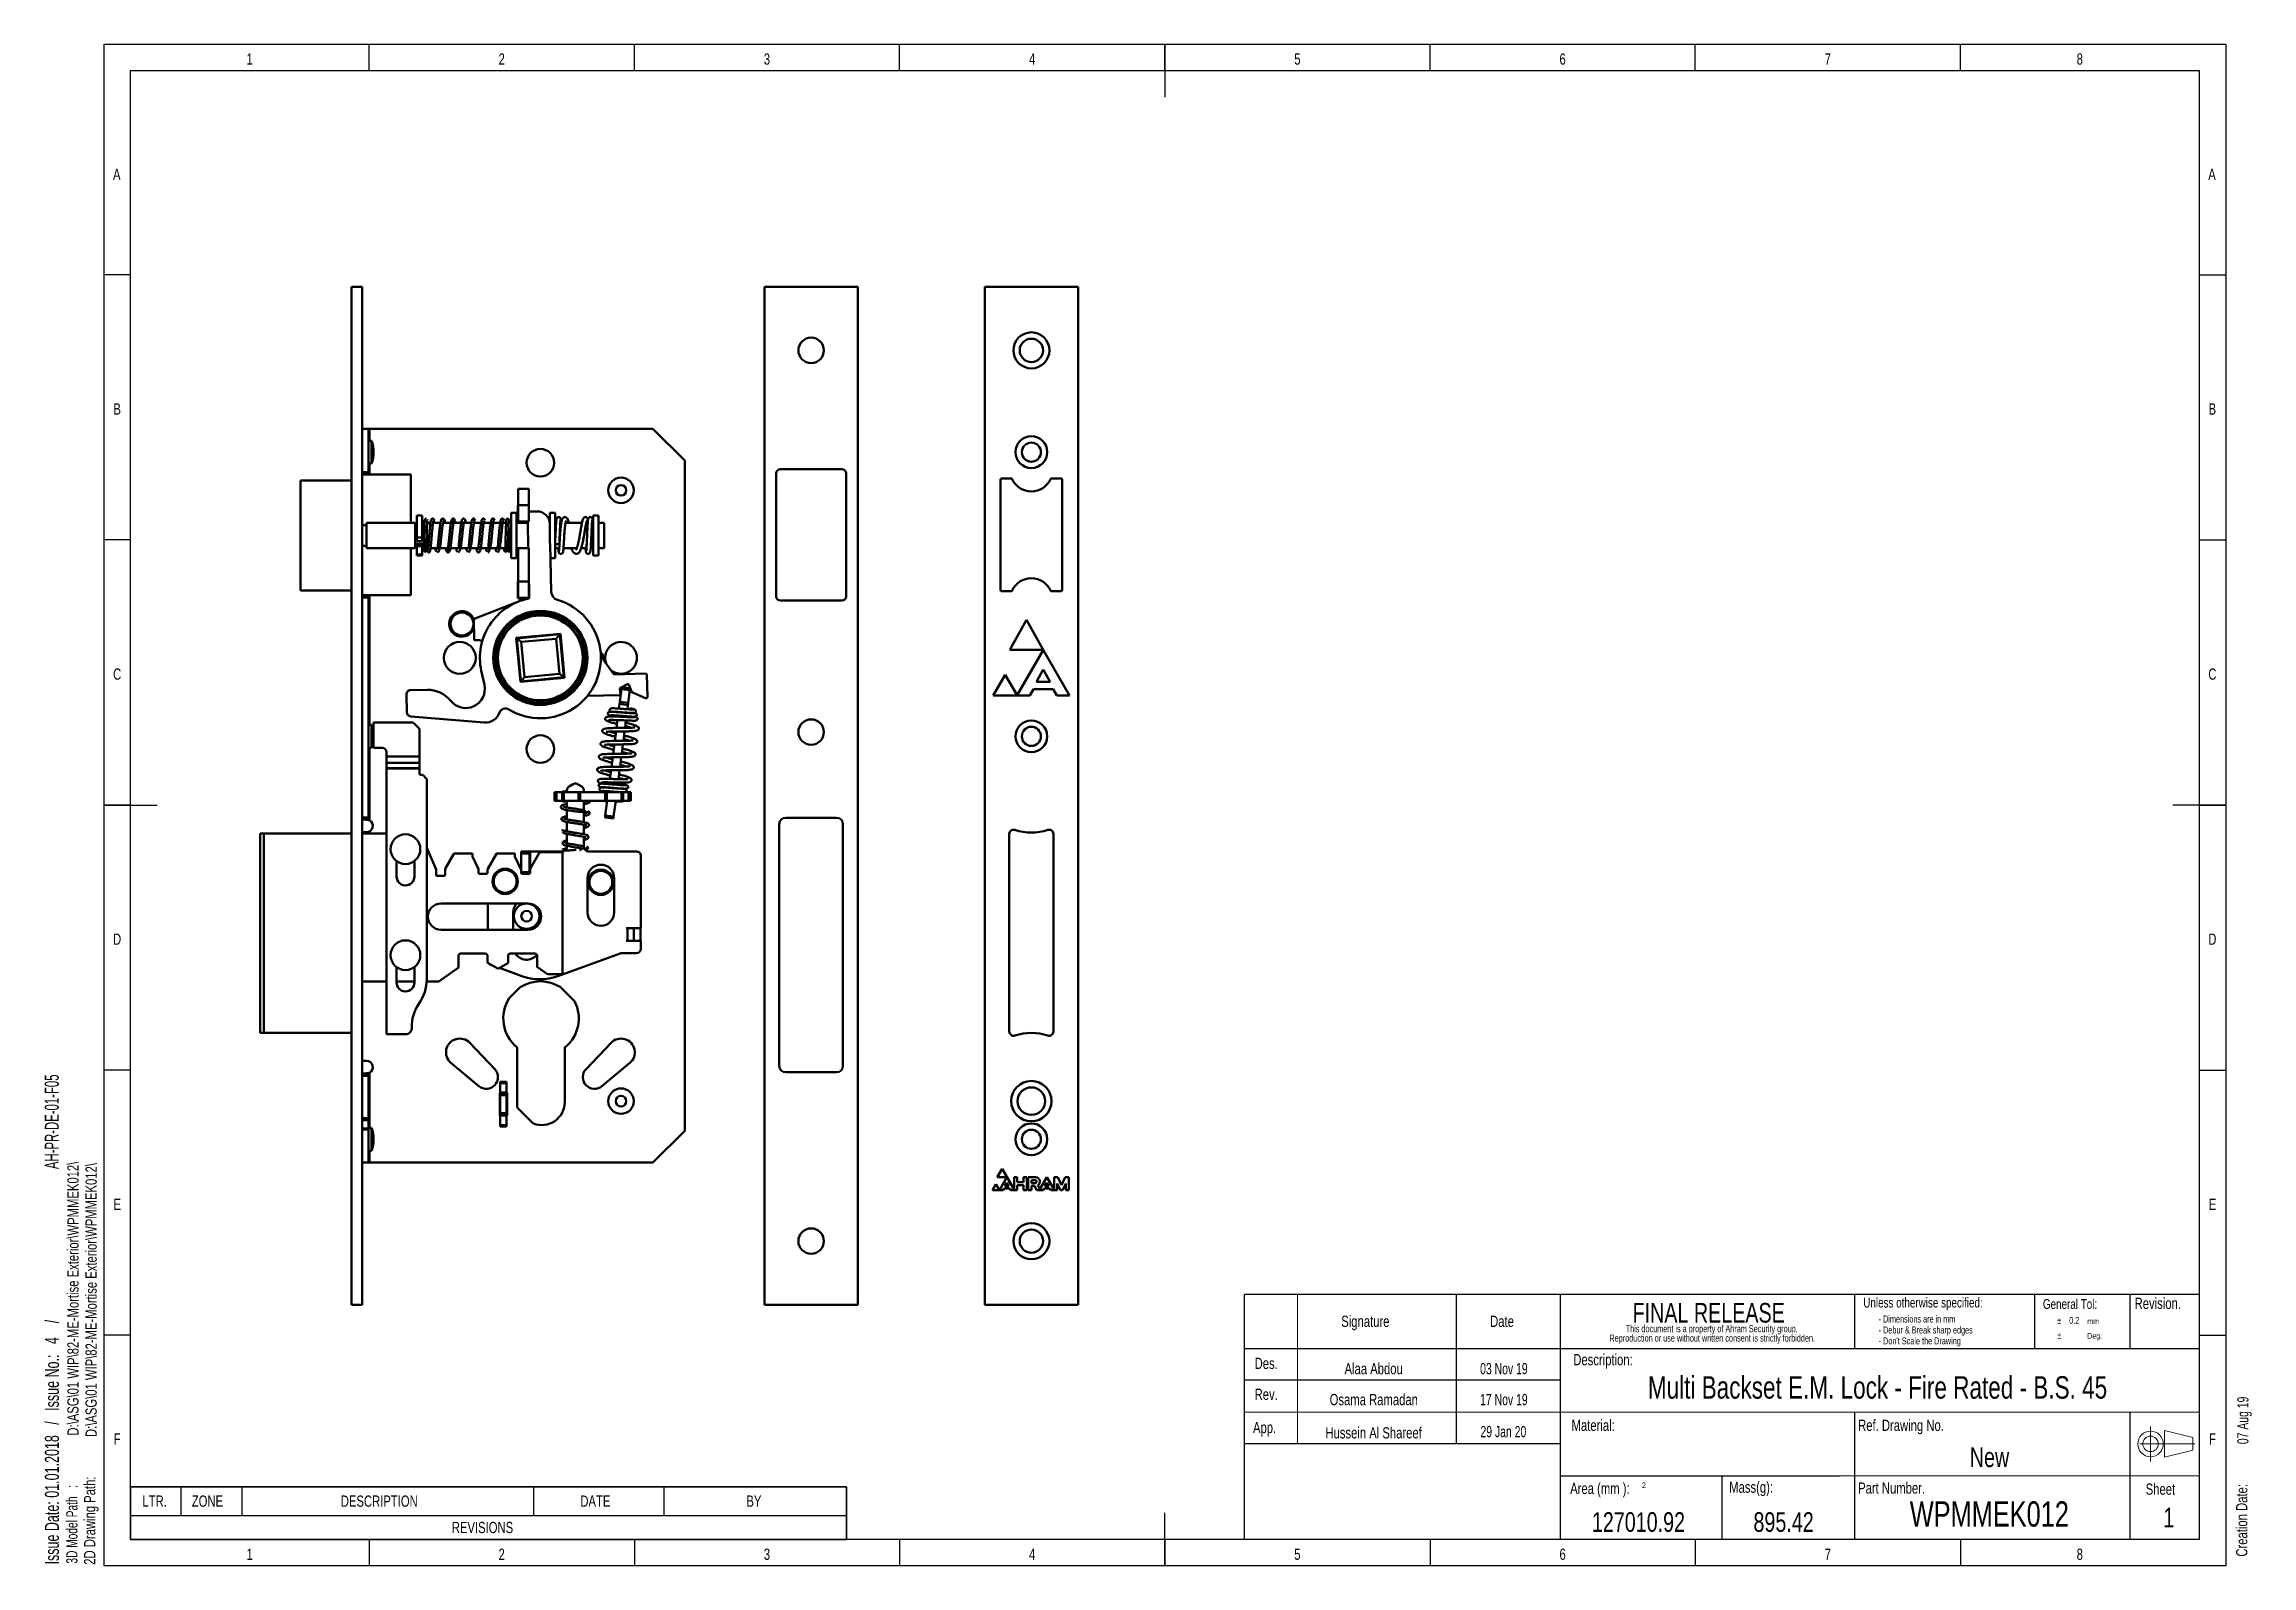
# Model space of a CAD drawing. Header units: millimetres. Extents: x 4 to 420, y 5 to 292.
import ezdxf

# ---------------------------------------------------------------- set-up
doc = ezdxf.new("R2010")
doc.units = ezdxf.units.MM
doc.linetypes.add('CENTERX2', pattern=[20.32, 12.7, -2.54, 2.54, -2.54])
doc.layers.add('FORMAT', color=7, linetype='Continuous')
doc.styles.add('SLDTEXTSTYLE0', font='TXT', dxfattribs={"width": 0.75})
doc.styles.add('SLDTEXTSTYLE1', font='TXT', dxfattribs={"width": 0.666667})
doc.styles.add('SLDTEXTSTYLE2', font='TXT', dxfattribs={"width": 0.605})
doc.styles.add('SLDTEXTSTYLE3', font='TXT', dxfattribs={"width": 0.676471})
doc.styles.add('SLDTEXTSTYLE4', font='TXT', dxfattribs={"width": 0.694444})

msp = doc.modelspace()

# ---------------------------------------------------------------- texts
at = {"color": 7, "linetype": 'Continuous', "lineweight": 0, "char_height": 2.12, "attachment_point": 2, "style": 'SLDTEXTSTYLE0'}
for s, insert in [('1', (42.48, 290.25)), ('2', (89.98, 290.25)), ('3', (139.98, 290.25)), ('4', (189.98, 290.25)), ('5', (239.98, 290.25)), ('6', (289.98, 290.25)), ('7', (339.98, 290.25)), ('8', (387.48, 290.25)), ('A', (17.41, 268.5)), ('A', (412.41, 268.5)), ('B', (17.48, 224.25)), ('B', (412.48, 224.25)), ('C', (17.48, 174.25)), ('C', (412.48, 174.25)), ('D', (17.47, 124.25)), ('D', (412.47, 124.25)), ('E', (17.5, 74.25)), ('E', (412.5, 74.25)), ('F', (17.48, 30)), ('F', (412.48, 30)), ('1', (42.48, 8.25)), ('2', (89.98, 8.25)), ('3', (139.98, 8.25)), ('4', (189.98, 8.25)), ('5', (239.98, 8.25)), ('6', (289.98, 8.25)), ('7', (339.98, 8.25)), ('8', (387.48, 8.25))]:
    msp.add_mtext(s, dxfattribs=dict(at, insert=insert))
at = {"layer": 'FORMAT', "attachment_point": 1, "rotation": 90}
for s, insert, char_height, style in [('D:\\\\ASG\\\\01 WIP\\\\82-ME-Mortise Exterior\\\\WPMMEK012\\\\', (8.09, 29.56), 2.1167, 'SLDTEXTSTYLE0'), ('D:\\\\ASG\\\\01 WIP\\\\82-ME-Mortise Exterior\\\\WPMMEK012\\\\', (11.51, 29.3), 2.1167, 'SLDTEXTSTYLE0'), ('07 Aug 19', (417.16, 27.95), 2.117, 'SLDTEXTSTYLE4'), ('Creation Date:', (416.95, 6.74), 2.1167, 'SLDTEXTSTYLE0')]:
    msp.add_mtext(s, dxfattribs=dict(at, insert=insert, char_height=char_height, style=style))
at = {"layer": 'FORMAT'}
for s, insert, char_height, attachment_point, style in [('FINAL RELEASE', (317.52, 54.58), 3.7042, 2, 'SLDTEXTSTYLE0'), ('Alaa Abdou', (254.36, 43.25), 2.117, 2, 'SLDTEXTSTYLE0'), ('03 Nov 19', (278.91, 43.25), 2.117, 2, 'SLDTEXTSTYLE4'), ('Osama Ramadan', (254.38, 37.42), 2.1167, 2, 'SLDTEXTSTYLE0'), ('17 Nov 19', (278.91, 37.42), 2.117, 2, 'SLDTEXTSTYLE4'), ('Hussein Al Shareef', (254.35, 31.15), 2.1167, 2, 'SLDTEXTSTYLE0'), ('29 Jan 20', (278.81, 31.38), 2.117, 2, 'SLDTEXTSTYLE4'), ('2', (304.94, 20.73), 1.06, 1, 'SLDTEXTSTYLE0'), ('127010.92', (304.28, 15.12), 3.704, 2, 'SLDTEXTSTYLE0'), ('895.42', (331.64, 15.12), 3.704, 2, 'SLDTEXTSTYLE0')]:
    msp.add_mtext(s, dxfattribs=dict(at, insert=insert, char_height=char_height, attachment_point=attachment_point, style=style))
at = {"layer": 'FORMAT', "color": 7, "style": 'SLDTEXTSTYLE0'}
for s, insert, char_height, attachment_point in [('Unless otherwise specified:', (346.67, 55.58), 1.8521, 1), ('General Tol:', (380.53, 55.31), 1.8521, 1), ('Revision.', (397.82, 55.57), 2.117, 1), ('Signature', (248.25, 52.18), 2.117, 1), ('Date', (276.32, 52.18), 2.117, 1), ('Des.', (231.92, 44.25), 2.117, 1), ('Description:', (291.99, 44.94), 2.1167, 1), ('Rev.', (231.92, 38.42), 2.117, 1), ('Multi Backset E.M. Lock - Fire Rated - B.S. 45', (349.35, 40.77), 4.2333, 2), ('App.', (231.61, 32.15), 2.117, 1), ('Material:', (291.67, 32.57), 2.117, 1), ('Ref. Drawing No.', (345.69, 32.57), 2.1167, 1), ('New', (370.46, 27.34), 3.704, 2), ('Mass(g):', (321.39, 20.9), 2.117, 1), ('Part Number.', (345.69, 20.74), 2.1167, 1), ('Area (mm ):', (291.41, 20.66), 2.1167, 1), ('WPMMEK012', (370.43, 17.17), 4.763, 2), ('Sheet', (399.91, 20.53), 2.117, 1), ('1', (404.26, 15.96), 3.7, 2)]:
    msp.add_mtext(s, dxfattribs=dict(at, insert=insert, char_height=char_height, attachment_point=attachment_point))
at = {"layer": 'FORMAT', "color": 7, "char_height": 2.1167, "attachment_point": 1, "rotation": 90}
for s, insert, style in [('2D Drawing Path:', (11.24, 5.21), 'SLDTEXTSTYLE0'), ('3D Model Path   :', (7.88, 5.43), 'SLDTEXTSTYLE3')]:
    msp.add_mtext(s, dxfattribs=dict(at, insert=insert, style=style))

# ---------------------------------------------------------------- blocks, each defined once
blk = doc.blocks.new('SW_NOTE_0')
at = {"layer": 'FORMAT', "color": 0, "char_height": 2.6458, "attachment_point": 1, "rotation": 90}
for s, insert, style in [('AH-PR-DE-01-F05', (-3.44, 74.57), 'SLDTEXTSTYLE2'), ('Issue Date: 01.01.2018   /   Issue No.:   4    /', (-3.41, 0), 'SLDTEXTSTYLE1')]:
    blk.add_mtext(s, dxfattribs=dict(at, insert=insert, style=style))
blk = doc.blocks.new('SW_NOTE_0_1')
at = {"layer": 'FORMAT', "color": 0, "char_height": 1.3229, "attachment_point": 1, "style": 'SLDTEXTSTYLE0'}
for s, insert in [('- Dimensions are in mm', (0, 1.71)), ('- Debur & Break sharp edges', (0, -0.36)), ("- Don't Scale the Drawing", (0, -2.42))]:
    blk.add_mtext(s, dxfattribs=dict(at, insert=insert))
blk = doc.blocks.new('SW_NOTE_0_2')
at = {"layer": 'FORMAT', "color": 0, "attachment_point": 1, "style": 'SLDTEXTSTYLE0'}
for s, insert, char_height in [('%%p', (0, 1.71), 1.323), ('0.2', (2.25, 1.71), 1.323), ('mm', (5.65, 1.44), 1.058), ('%%p', (0, -1.06), 1.323), ('Deg.', (5.65, -1.32), 1.058)]:
    blk.add_mtext(s, dxfattribs=dict(at, insert=insert, char_height=char_height))
blk = doc.blocks.new('SW_NOTE_0_3')
at = {"layer": 'FORMAT', "color": 0, "char_height": 1.3229, "attachment_point": 2, "style": 'SLDTEXTSTYLE0'}
for s, insert in [('Reproduction or use without written consent is strictly forbidden.', (22.49, -0.06)), ('This document is a property of Ahram Security group.', (22.39, 1.71))]:
    blk.add_mtext(s, dxfattribs=dict(at, insert=insert))
blk = doc.blocks.new('SW_TABLEANNOTATION_0')
at = {"layer": 'FORMAT', "color": 0}
for p, q in [((0, 0), (0, -5.43)), ((0, 0), (9.5, 0)), ((0, 0), (0, -9.93)), ((134.98, 0), (0, 0)), ((9.5, 0), (9.5, -5.43)), ((9.5, 0), (21.01, 0)), ((21.01, 0), (21.01, -5.43)), ((21.01, 0), (76, 0)), ((76, 0), (76, -5.43)), ((76, 0), (100.51, 0)), ((100.51, 0), (100.51, -5.43)), ((100.51, 0), (134.98, 0)), ((134.98, 0), (134.98, -5.43)), ((134.98, -9.93), (134.98, 0)), ((0, -5.43), (0, -9.93)), ((0, -5.43), (9.5, -5.43)), ((9.5, -5.43), (21.01, -5.43)), ((21.01, -5.43), (76, -5.43)), ((76, -5.43), (100.51, -5.43)), ((100.51, -5.43), (134.98, -5.43)), ((134.98, -5.43), (134.98, -9.93)), ((0, -9.93), (9.5, -9.93)), ((0, -9.93), (134.98, -9.93)), ((9.5, -9.93), (21.01, -9.93)), ((21.01, -9.93), (76, -9.93)), ((76, -9.93), (100.51, -9.93)), ((100.51, -9.93), (134.98, -9.93))]:
    blk.add_line(p, q, dxfattribs=at)
at = {"layer": 'FORMAT', "color": 0, "attachment_point": 1, "style": 'SLDTEXTSTYLE0'}
for s, insert, char_height in [('LTR.', (2.25, -1.66), 2.117), ('ZONE', (11.55, -1.66), 2.117), ('DESCRIPTION', (39.64, -1.66), 2.1167), ('DATE', (84.8, -1.66), 2.117), ('BY', (116.1, -1.66), 2.117), ('REVISIONS', (60.57, -6.63), 2.117)]:
    blk.add_mtext(s, dxfattribs=dict(at, insert=insert, char_height=char_height))

# ---------------------------------------------------------------- linework, layer by layer
at = {"color": 7, "linetype": 'Continuous', "lineweight": 25}
for p, q in [((15, 5), (15, 292)), ((15, 292), (415, 292)), ((65, 287), (65, 292)), ((115, 287), (115, 292)), ((165, 287), (165, 292)), ((215, 292), (215, 282)), ((215, 287), (215, 292)), ((265, 287), (265, 292)), ((315, 287), (315, 292)), ((365, 287), (365, 292)), ((415, 292), (415, 5)), ((20, 10), (20, 287)), ((20, 287), (410, 287)), ((410, 287), (410, 10)), ((20, 248.5), (15, 248.5)), ((410, 248.5), (415, 248.5)), ((20, 198.5), (15, 198.5)), ((410, 198.5), (415, 198.5)), ((15, 148.5), (25, 148.5)), ((20, 148.5), (15, 148.5)), ((415, 148.5), (405, 148.5)), ((410, 148.5), (415, 148.5)), ((20, 98.5), (15, 98.5)), ((410, 98.5), (415, 98.5)), ((20, 48.5), (15, 48.5)), ((410, 48.5), (415, 48.5)), ((215, 5), (215, 15)), ((410, 10), (20, 10)), ((65, 10), (65, 5)), ((115, 10), (115, 5)), ((165, 10), (165, 5)), ((215, 10), (215, 5)), ((265, 10), (265, 5)), ((315, 10), (315, 5)), ((365, 10), (365, 5)), ((415, 5), (15, 5))]:
    msp.add_line(p, q, dxfattribs=at)
at = {"color": 7, "linetype": 'Continuous', "lineweight": 50}
for p, q in [((61.67, 246.25), (63.67, 246.25)), ((61.67, 54.25), (61.67, 246.25)), ((63.67, 54.25), (63.67, 246.25)), ((139.51, 246.25), (157.11, 246.25)), ((139.51, 54.25), (139.51, 246.25)), ((157.11, 246.25), (157.11, 54.25)), ((181.03, 246.25), (181.03, 54.25)), ((198.63, 246.25), (181.03, 246.25)), ((198.63, 54.25), (198.63, 246.25)), ((63.67, 219.45), (64.87, 219.45)), ((64.87, 219.45), (64.87, 211.25)), ((64.87, 219.45), (65.03, 219.45)), ((65.43, 217.21), (64.87, 217.21)), ((118.47, 219.45), (65.03, 219.45)), ((65.43, 217.21), (65.43, 212.89)), ((124.47, 213.45), (118.47, 219.45)), ((64.87, 212.89), (65.43, 212.89)), ((124.47, 87.05), (124.47, 213.45)), ((52.07, 188.93), (52.07, 209.73)), ((52.07, 209.73), (61.67, 209.73)), ((63.67, 211.25), (64.87, 211.25)), ((63.67, 210.85), (64.87, 210.85)), ((64.87, 211.25), (64.87, 210.85)), ((65.03, 210.85), (64.87, 210.85)), ((65.03, 210.85), (72.71, 210.85)), ((72.87, 210.69), (72.87, 201.73)), ((93.07, 208.13), (95.07, 208.13)), ((93.07, 208.13), (93.07, 205.05)), ((95.07, 208.13), (95.07, 205.05)), ((141.71, 187.85), (141.71, 211.05)), ((154.11, 211.85), (142.51, 211.85)), ((154.91, 211.05), (154.91, 187.85)), ((184.03, 209.89), (184.03, 189.01)), ((184.19, 210.05), (186.06, 210.05)), ((193.6, 210.05), (195.47, 210.05)), ((195.63, 209.89), (195.63, 189.01)), ((93.03, 205.01), (93.03, 201.89)), ((93.07, 205.05), (93.07, 201.97)), ((93.07, 205.05), (95.07, 205.05)), ((95.07, 205.05), (95.07, 201.97)), ((95.11, 203.65), (95.11, 205.01)), ((64.47, 201.25), (63.67, 201.25)), ((73.67, 201.73), (64.47, 201.73)), ((64.47, 201.73), (64.47, 196.93)), ((73.67, 201.73), (73.67, 196.93)), ((73.97, 200.93), (73.67, 200.93)), ((74.97, 203.13), (73.97, 203.13)), ((73.97, 198.96), (73.97, 203.13)), ((74.97, 198.96), (74.97, 203.13)), ((75.27, 200.93), (74.97, 200.93)), ((75.27, 201.73), (75.27, 196.93)), ((76.56, 201.73), (75.92, 201.73)), ((78.44, 201.73), (77.03, 201.73)), ((80.41, 201.73), (78.91, 201.73)), ((82.36, 201.73), (80.89, 201.73)), ((84.25, 201.73), (82.83, 201.73)), ((84.78, 202.44), (84.67, 202.51)), ((86.11, 201.73), (84.72, 201.73)), ((87.92, 201.73), (86.58, 201.73)), ((89.7, 201.73), (88.39, 201.73)), ((90.81, 201.73), (90.17, 201.73)), ((91.29, 201.73), (91.29, 201.73)), ((91.77, 201.73), (91.76, 201.73)), ((92.77, 203.61), (91.77, 203.61)), ((91.77, 195.05), (91.77, 203.61)), ((92.77, 195.05), (92.77, 203.61)), ((94.87, 201.73), (92.77, 201.73)), ((93.07, 201.97), (95.07, 201.97)), ((93.07, 201.97), (93.07, 201.73)), ((94.87, 201.97), (94.98, 196.93)), ((96.59, 203.88), (95.63, 203.86)), ((99.04, 201.73), (99.03, 201.73)), ((100.04, 203.61), (99.04, 203.61)), ((99.04, 201.5), (99.04, 203.61)), ((99.05, 200.86), (99.04, 201.53)), ((99.04, 197.81), (99.04, 200.86)), ((100.04, 195.43), (100.04, 203.61)), ((100.23, 201.73), (100.04, 201.73)), ((101.21, 201.73), (101.03, 201.73)), ((105.11, 201.73), (102.02, 201.73)), ((106.2, 201.73), (105.92, 201.73)), ((107.23, 200.93), (106.95, 200.93)), ((108.23, 203.13), (107.23, 203.13)), ((107.23, 195.53), (107.23, 203.13)), ((108.23, 195.53), (108.23, 203.13)), ((108.47, 201.73), (108.23, 201.73)), ((108.47, 201.73), (108.47, 201.7)), ((109.27, 201.7), (108.47, 201.7)), ((108.47, 201.7), (109.27, 201.7)), ((109.27, 201.7), (109.27, 196.96)), ((109.27, 201.7), (109.27, 201.7)), ((63.67, 197.41), (64.47, 197.41)), ((64.47, 196.93), (73.67, 196.93)), ((72.87, 196.93), (72.87, 188.21)), ((73.67, 197.73), (75.27, 197.73)), ((73.97, 198.96), (74.97, 198.96)), ((73.97, 198.24), (73.97, 198.96)), ((73.97, 198.24), (74.97, 198.24)), ((73.97, 197.73), (73.97, 197.31)), ((74.97, 197.31), (73.97, 197.31)), ((73.97, 195.76), (73.97, 197.31)), ((73.97, 195.76), (74.97, 195.76)), ((73.97, 195.53), (73.97, 195.76)), ((74.97, 198.24), (74.97, 198.96)), ((74.97, 197.73), (74.97, 197.31)), ((74.97, 195.76), (74.97, 197.31)), ((74.97, 195.53), (74.97, 195.76)), ((75.71, 196.93), (76.09, 196.93)), ((76.56, 196.93), (77.91, 196.93)), ((78.28, 196.93), (79.82, 196.93)), ((80.3, 196.93), (81.87, 196.93)), ((82.19, 196.93), (83.78, 196.93)), ((84.1, 196.93), (85.55, 196.93)), ((86.02, 196.93), (87.48, 196.93)), ((87.79, 196.93), (89.26, 196.93)), ((89.57, 196.93), (90.76, 196.93)), ((91.02, 196.93), (91.33, 196.93)), ((91.52, 196.93), (91.77, 196.93)), ((92.77, 196.93), (93.07, 196.93)), ((93.07, 196.93), (95.07, 196.93)), ((93.07, 196.93), (93.07, 190.65)), ((95.07, 196.93), (95.07, 190.65)), ((99.32, 188.7), (99.12, 197.81)), ((100.04, 196.93), (100.82, 196.93)), ((101.62, 196.93), (104.12, 196.93)), ((104.93, 196.93), (105.96, 196.93)), ((106.8, 197.73), (107.23, 197.73)), ((108.23, 196.93), (108.47, 196.93)), ((109.27, 196.96), (108.47, 196.96)), ((108.47, 196.96), (108.47, 196.93)), ((73.97, 195.53), (74.97, 195.53)), ((91.77, 195.05), (92.77, 195.05)), ((95.07, 192.77), (95.18, 187.6)), ((95.07, 191.7), (95.16, 187.93)), ((99.18, 195.05), (100.04, 195.05)), ((100.04, 195.05), (100.04, 195.43)), ((107.23, 195.53), (108.23, 195.53)), ((52.07, 188.93), (61.67, 188.93)), ((63.67, 188.05), (64.87, 188.05)), ((63.67, 187.65), (64.87, 187.65)), ((64.87, 188.05), (64.87, 187.65)), ((64.87, 188.05), (65.03, 188.05)), ((64.87, 187.65), (64.87, 146.17)), ((72.71, 188.05), (65.03, 188.05)), ((93.03, 190.59), (93.03, 187.63)), ((93.07, 190.65), (93.07, 187.57)), ((93.07, 190.65), (95.07, 190.65)), ((93.07, 187.57), (95.07, 187.57)), ((93.19, 187.47), (94.72, 187.47)), ((94.9, 187.55), (93.76, 187.1)), ((95.07, 190.65), (95.07, 187.57)), ((95.11, 187.73), (95.11, 189.98)), ((184.19, 188.85), (186.06, 188.85)), ((193.6, 188.85), (195.47, 188.85)), ((84.7, 183.45), (84.79, 179.72)), ((92.5, 186.61), (84.8, 183.6)), ((154.11, 187.05), (142.51, 187.05)), ((188.94, 183.41), (185.8, 177.74)), ((192.08, 177.74), (188.94, 183.41)), ((84.95, 179.57), (85.59, 179.58)), ((92.71, 180.03), (101.05, 180.81)), ((93.49, 171.7), (92.71, 180.03)), ((100.95, 180.69), (92.84, 179.93)), ((92.84, 179.93), (93.59, 171.82)), ((93.65, 179.25), (92.84, 179.93)), ((100.27, 179.87), (93.65, 179.25)), ((93.65, 179.25), (94.27, 172.64)), ((100.95, 180.69), (100.27, 179.87)), ((100.88, 173.26), (100.27, 179.87)), ((101.7, 172.58), (100.95, 180.69)), ((101.05, 180.81), (101.83, 172.47)), ((108.89, 177), (108.64, 177)), ((109.08, 176.07), (109.06, 176.85)), ((111.07, 173.24), (109.12, 175.94)), ((185.8, 177.74), (192.05, 177.74)), ((192.07, 177.72), (187.14, 169.19)), ((197.03, 169.18), (192.08, 177.74)), ((86.13, 173.84), (86.71, 171.14)), ((101.83, 172.47), (93.49, 171.7)), ((94.27, 172.64), (93.59, 171.82)), ((93.59, 171.82), (101.7, 172.58)), ((94.27, 172.64), (100.88, 173.26)), ((101.7, 172.58), (100.88, 173.26)), ((117.1, 173.27), (111.27, 173.14)), ((112.35, 170.61), (113.71, 171.28)), ((112.6, 170.73), (114.19, 170.53)), ((113.93, 171.2), (114.44, 169.88)), ((117.45, 168.88), (117.35, 173.04)), ((184.88, 173.08), (182.63, 169.18)), ((187.13, 169.19), (184.88, 173.08)), ((192.08, 174.03), (190.77, 171.76)), ((190.77, 171.76), (193.39, 171.76)), ((193.39, 171.76), (192.08, 174.03)), ((72.01, 169.33), (72.09, 166)), ((75.9, 170.22), (72.8, 170.15)), ((106.11, 169.06), (112.22, 169.2)), ((112.08, 166.69), (112.19, 167.56)), ((112.19, 167.56), (113.78, 167.35)), ((112.24, 167.96), (112.55, 170.34)), ((112.24, 167.96), (113.83, 167.75)), ((112.38, 169.38), (112.26, 170.45)), ((112.55, 170.34), (114.13, 170.13)), ((113.68, 166.57), (113.78, 167.35)), ((113.83, 167.75), (114.13, 170.13)), ((114.52, 169.79), (117.11, 168.66)), ((182.63, 169.18), (189.56, 169.18)), ((189.56, 169.18), (190.24, 170.36)), ((190.24, 170.36), (193.92, 170.36)), ((193.92, 170.36), (194.61, 169.18)), ((194.61, 169.18), (197.03, 169.18)), ((65.43, 163.61), (64.87, 163.61)), ((65.43, 163.61), (65.43, 159.29)), ((65.83, 164.06), (65.83, 159.26)), ((73.2, 164.06), (65.83, 164.06)), ((72.82, 165.22), (86.68, 164.07)), ((74.42, 162.9), (73.32, 164.01)), ((74.47, 157.63), (74.47, 162.79)), ((111.3, 160.59), (111.53, 162.37)), ((111.79, 164.43), (111.45, 164.52)), ((111.61, 163.03), (111.8, 164.51)), ((111.88, 165.17), (111.91, 165.36)), ((111.99, 166.01), (112, 166.04)), ((112.91, 160.6), (113.14, 162.38)), ((113.22, 163.04), (113.4, 164.45)), ((113.49, 165.1), (113.51, 165.23)), ((113.59, 165.88), (113.59, 165.92)), ((115.27, 165.11), (115.07, 165.17)), ((64.87, 159.29), (65.43, 159.29)), ((65.83, 159.26), (67.43, 159.26)), ((68.23, 158.46), (68.23, 157.63)), ((110.98, 158.15), (111.21, 159.93)), ((112.6, 158.16), (112.83, 159.94)), ((74.47, 157.63), (68.23, 157.63)), ((68.23, 156.45), (68.23, 157.63)), ((74.47, 156.45), (68.23, 156.45)), ((68.23, 156.45), (68.23, 155.44)), ((74.47, 155.44), (68.23, 155.44)), ((68.23, 155.38), (68.23, 155.44)), ((74.47, 155.38), (68.23, 155.38)), ((68.23, 155.38), (68.23, 105.26)), ((74.47, 157.63), (74.47, 156.45)), ((74.47, 155.44), (74.47, 156.45)), ((74.47, 155.44), (74.47, 155.38)), ((74.47, 154.38), (74.47, 155.38)), ((74.96, 154.22), (74.63, 154.22)), ((75.78, 153.46), (75.08, 154.17)), ((110.38, 153.42), (110.59, 155.05)), ((110.67, 155.71), (110.9, 157.49)), ((111.99, 153.39), (112.2, 155.06)), ((112.29, 155.72), (112.51, 157.5)), ((75.83, 115.61), (75.83, 153.35)), ((99.91, 150.91), (99.91, 149.31)), ((100.31, 150.91), (99.91, 150.91)), ((100.31, 150.91), (100.31, 149.31)), ((101.35, 150.91), (100.31, 150.91)), ((101.35, 150.91), (101.35, 149.31)), ((101.51, 150.91), (101.35, 150.91)), ((101.51, 150.91), (101.51, 149.31)), ((101.67, 150.91), (101.51, 150.91)), ((102.27, 151.03), (101.53, 151.03)), ((101.67, 150.91), (101.67, 149.31)), ((104.43, 150.91), (101.67, 150.91)), ((102.27, 150.91), (102.27, 151.3)), ((103.47, 152.45), (102.67, 151.99)), ((105.07, 151.99), (104.27, 152.45)), ((104.43, 150.91), (104.43, 149.31)), ((104.59, 150.91), (104.43, 150.91)), ((104.59, 150.91), (104.59, 149.31)), ((104.75, 150.91), (104.59, 150.91)), ((104.75, 150.91), (104.75, 149.31)), ((109.47, 150.91), (104.75, 150.91)), ((105.47, 150.91), (105.47, 151.3)), ((109.47, 150.91), (109.47, 149.31)), ((109.63, 150.91), (109.47, 150.91)), ((109.63, 150.91), (109.63, 149.31)), ((109.79, 150.91), (109.63, 150.91)), ((109.79, 150.91), (109.79, 149.31)), ((112.55, 150.91), (109.79, 150.91)), ((110.06, 150.91), (110.08, 151.1)), ((110.16, 151.75), (110.17, 151.79)), ((110.25, 152.44), (110.29, 152.77)), ((111.67, 150.91), (111.68, 150.99)), ((111.76, 151.64), (111.77, 151.66)), ((111.85, 152.32), (111.9, 152.73)), ((111.97, 150.91), (112.01, 150.96)), ((112.55, 150.91), (112.55, 149.31)), ((112.71, 150.91), (112.55, 150.91)), ((112.71, 150.91), (112.71, 149.31)), ((112.87, 150.91), (112.71, 150.91)), ((112.87, 150.91), (112.87, 149.31)), ((113.91, 150.91), (112.87, 150.91)), ((113.91, 150.91), (113.91, 149.31)), ((114.31, 150.91), (113.91, 150.91)), ((114.31, 150.91), (114.31, 149.31)), ((63.67, 146.17), (64.87, 146.17)), ((63.67, 145.77), (64.87, 145.77)), ((64.87, 146.17), (64.87, 145.77)), ((64.9, 145.77), (64.87, 145.77)), ((100.31, 149.31), (99.91, 149.31)), ((101.35, 149.31), (100.31, 149.31)), ((101.51, 149.31), (101.35, 149.31)), ((101.67, 149.31), (101.51, 149.31)), ((101.53, 149.19), (102.27, 149.19)), ((104.43, 149.31), (101.67, 149.31)), ((101.93, 148.12), (102.27, 148.19)), ((102.27, 148.05), (102.27, 149.31)), ((102.27, 145.79), (102.27, 147.56)), ((104.59, 149.31), (104.43, 149.31)), ((104.75, 149.31), (104.59, 149.31)), ((109.47, 149.31), (104.75, 149.31)), ((105.47, 147.47), (105.47, 149.26)), ((105.79, 149.23), (105.47, 149.17)), ((105.47, 145.26), (105.47, 147.16)), ((109.44, 146.13), (111.03, 145.93)), ((109.63, 149.31), (109.47, 149.31)), ((109.49, 146.53), (109.85, 149.31)), ((109.49, 146.53), (111.08, 146.33)), ((109.79, 149.31), (109.63, 149.31)), ((109.65, 149.19), (109.84, 149.19)), ((112.55, 149.31), (109.79, 149.31)), ((111.08, 146.33), (111.46, 149.31)), ((111.45, 149.19), (112.69, 149.19)), ((112.71, 149.31), (112.55, 149.31)), ((112.87, 149.31), (112.71, 149.31)), ((113.91, 149.31), (112.87, 149.31)), ((114.31, 149.31), (113.91, 149.31)), ((153.11, 146.09), (143.51, 146.09)), ((44.47, 143.13), (44.47, 105.53)), ((45.16, 143.13), (44.47, 143.13)), ((45.16, 143.13), (45.16, 105.53)), ((61.67, 143.13), (45.16, 143.13)), ((68.23, 143.13), (63.67, 143.13)), ((64.47, 143.37), (63.83, 143.37)), ((102.27, 143.55), (102.27, 145.31)), ((102.27, 141.3), (102.27, 143.06)), ((105.47, 142.98), (105.47, 144.77)), ((105.47, 140.56), (105.47, 142.49)), ((105.6, 142.46), (105.47, 142.42)), ((142.31, 144.89), (142.31, 99.29)), ((154.31, 144.89), (154.31, 99.29)), ((185.67, 143.05), (185.67, 105.78)), ((193.99, 105.78), (193.99, 143.05)), ((70.15, 137.93), (70.15, 135.02)), ((73.51, 135.02), (73.51, 137.93)), ((77.62, 136.36), (75.83, 140.41)), ((80.98, 139.29), (79.33, 136.44)), ((84.31, 139.37), (81.12, 139.37)), ((84.47, 138.85), (84.47, 139.21)), ((85.61, 136.37), (84.48, 138.78)), ((88.98, 139.29), (87.33, 136.44)), ((92.31, 139.37), (89.12, 139.37)), ((92.47, 138.85), (92.47, 139.21)), ((93.61, 136.37), (92.48, 138.78)), ((93.63, 139.76), (93.63, 139.36)), ((93.63, 139.76), (95.23, 139.76)), ((93.63, 139.36), (95.23, 139.36)), ((93.63, 136.3), (93.63, 139.36)), ((95.23, 139.76), (95.23, 139.36)), ((95.31, 139.76), (95.23, 139.76)), ((95.23, 135.84), (95.23, 139.36)), ((101.47, 139.76), (95.31, 139.76)), ((97.12, 139.53), (95.33, 136.44)), ((101.43, 139.61), (97.26, 139.61)), ((101.43, 116.57), (101.43, 139.61)), ((102.27, 140.56), (102.27, 140.81)), ((115.39, 139.76), (106.27, 139.76)), ((116.19, 125.28), (116.19, 138.96)), ((77.63, 135.29), (77.63, 136.3)), ((79.15, 135.13), (77.79, 135.13)), ((79.31, 136.36), (79.31, 135.29)), ((85.63, 135.69), (85.63, 136.3)), ((87.15, 135.53), (85.79, 135.53)), ((87.31, 136.36), (87.31, 135.69)), ((93.63, 135.69), (93.63, 136.3)), ((93.63, 135.84), (95.23, 135.84)), ((95.15, 135.53), (93.79, 135.53)), ((95.23, 135.84), (95.23, 135.55)), ((95.31, 136.36), (95.31, 135.69)), ((106.15, 134.72), (106.15, 128.24)), ((111.19, 134.72), (111.19, 128.24)), ((94.95, 129.93), (78.55, 129.93)), ((87.39, 124.97), (87.39, 129.93)), ((78.55, 124.97), (94.95, 124.97)), ((92.15, 128.32), (92.15, 124.97)), ((97.19, 128.32), (97.18, 128.54)), ((97.19, 128.32), (97.19, 126.39)), ((116.19, 125.28), (113.47, 125.28)), ((113.47, 125.28), (113.47, 125.27)), ((113.47, 125.27), (113.66, 125.27)), ((113.66, 122.89), (113.66, 125.27)), ((113.66, 125.27), (114.9, 125.27)), ((114.9, 122.89), (114.9, 125.27)), ((114.9, 125.27), (116.16, 125.27)), ((116.16, 122.89), (116.16, 125.27)), ((113.47, 122.89), (113.66, 122.89)), ((113.47, 122.89), (113.47, 122.88)), ((113.47, 122.88), (116.19, 122.88)), ((113.66, 122.89), (114.9, 122.89)), ((114.9, 122.89), (116.16, 122.89)), ((116.19, 121.36), (116.19, 122.88)), ((70.15, 117.93), (70.15, 115.02)), ((73.51, 115.02), (73.51, 117.93)), ((78.14, 115.24), (81.76, 117.77)), ((81.83, 117.91), (81.83, 120.09)), ((82.23, 120.49), (86.87, 120.49)), ((87.27, 120.09), (87.27, 118.9)), ((87.35, 118.76), (89.11, 117.75)), ((88.26, 118.23), (87.92, 118.36)), ((89.51, 117.75), (91.11, 118.67)), ((93.74, 116.24), (89.54, 117.77)), ((91.19, 118.81), (91.19, 120.09)), ((91.59, 120.49), (96.23, 120.49)), ((96.63, 120.09), (96.63, 118.05)), ((96.7, 117.92), (98.58, 116.6)), ((98.67, 116.57), (101.43, 116.57)), ((112.29, 120.51), (100.56, 116.24)), ((115.39, 120.56), (112.56, 120.56)), ((63.67, 115.21), (68.23, 115.21)), ((70.15, 115.21), (73.51, 115.21)), ((75.82, 115.21), (78.05, 115.21)), ((93.42, 114.09), (91.43, 112.1)), ((103.69, 111.53), (101.12, 114.09)), ((45.16, 105.53), (44.47, 105.53)), ((61.67, 105.53), (45.16, 105.53)), ((68.23, 105.26), (71.84, 105.26)), ((63.83, 100.25), (64.47, 100.25)), ((88.66, 98.69), (83.95, 103.64)), ((92.91, 102.7), (92.91, 91.51)), ((101.87, 92.49), (101.87, 102.7)), ((110.58, 103.64), (105.87, 98.69)), ((63.67, 97.85), (64.87, 97.85)), ((63.67, 97.45), (64.87, 97.45)), ((64.87, 97.85), (64.87, 97.45)), ((64.87, 97.85), (64.9, 97.85)), ((64.87, 97.45), (64.87, 89.45)), ((80.41, 99.85), (85.66, 95.48)), ((89.71, 96.29), (90.91, 96.29)), ((89.71, 96.05), (89.71, 96.29)), ((89.71, 96.05), (90.91, 96.05)), ((89.71, 94.25), (89.71, 96.05)), ((90.91, 96.05), (90.91, 96.29)), ((90.91, 94.25), (90.91, 96.05)), ((108.88, 95.48), (114.13, 99.85)), ((153.11, 98.09), (143.51, 98.09)), ((89.71, 94.21), (89.63, 94.21)), ((89.63, 94.21), (89.63, 89.97)), ((89.71, 94.25), (90.91, 94.25)), ((89.71, 94.01), (89.71, 94.25)), ((89.71, 94.01), (90.91, 94.01)), ((89.71, 93.77), (89.71, 94.01)), ((89.71, 93.77), (90.91, 93.77)), ((89.71, 90.41), (89.71, 93.77)), ((90.91, 94.01), (90.91, 94.25)), ((90.99, 94.21), (90.91, 94.21)), ((90.91, 93.77), (90.91, 94.01)), ((90.91, 90.41), (90.91, 93.77)), ((90.99, 89.97), (90.99, 94.21)), ((63.67, 89.45), (64.87, 89.45)), ((63.67, 89.05), (64.87, 89.05)), ((63.67, 87.46), (64.87, 87.46)), ((64.87, 89.45), (64.87, 89.05)), ((64.87, 89.05), (64.87, 87.46)), ((65.43, 87.61), (64.87, 87.61)), ((64.87, 87.46), (64.87, 87.31)), ((65.43, 87.61), (65.43, 86.39)), ((89.63, 89.97), (89.71, 89.97)), ((89.71, 90.41), (90.91, 90.41)), ((89.71, 90.17), (89.71, 90.41)), ((89.71, 90.17), (90.91, 90.17)), ((89.71, 89.93), (89.71, 90.17)), ((89.71, 89.93), (90.91, 89.93)), ((89.71, 88.13), (89.71, 89.93)), ((89.71, 88.13), (90.91, 88.13)), ((89.71, 87.89), (89.71, 88.13)), ((89.71, 87.89), (90.91, 87.89)), ((90.91, 90.17), (90.91, 90.41)), ((90.91, 89.93), (90.91, 90.17)), ((90.91, 89.97), (90.99, 89.97)), ((90.91, 88.13), (90.91, 89.93)), ((90.91, 87.89), (90.91, 88.13)), ((92.96, 91.4), (95.89, 88.46)), ((63.67, 87.31), (64.87, 87.31)), ((64.87, 87.31), (64.87, 81.05)), ((64.87, 83.29), (65.43, 83.29)), ((65.43, 86.39), (65.43, 83.29)), ((118.47, 81.05), (124.47, 87.05)), ((63.67, 81.05), (64.87, 81.05)), ((65.03, 81.05), (64.87, 81.05)), ((65.03, 81.05), (118.47, 81.05)), ((184.32, 79.9), (183.41, 78.33)), ((186.59, 75.97), (184.32, 79.9)), ((183.14, 76.98), (182.49, 75.85)), ((182.49, 75.85), (184.49, 75.85)), ((183.79, 75.86), (183.14, 76.98)), ((183.41, 78.33), (185.21, 78.33)), ((185.22, 78.32), (183.8, 75.86)), ((184.49, 75.85), (184.69, 76.2)), ((184.69, 76.2), (185.76, 76.2)), ((185.23, 77.26), (184.85, 76.6)), ((184.85, 76.6), (185.6, 76.6)), ((185.6, 76.6), (185.23, 77.26)), ((185.76, 76.2), (185.96, 75.85)), ((185.96, 75.85), (187.18, 75.85)), ((187.18, 78.29), (186.59, 78.29)), ((186.59, 78.29), (186.59, 75.97)), ((187.18, 77.37), (187.18, 78.29)), ((188.36, 77.37), (187.18, 77.37)), ((187.18, 76.78), (188.36, 76.78)), ((187.18, 75.85), (187.18, 76.78)), ((188.95, 78.29), (188.36, 78.29)), ((188.36, 78.29), (188.36, 77.37)), ((188.36, 76.78), (188.36, 75.85)), ((188.36, 75.85), (188.95, 75.85)), ((188.95, 75.85), (188.95, 78.29)), ((189.24, 78.29), (189.24, 75.85)), ((190.63, 78.29), (189.24, 78.29)), ((189.24, 75.85), (189.83, 75.85)), ((189.83, 77.77), (189.83, 77.2)), ((190.52, 77.77), (189.83, 77.77)), ((189.83, 77.2), (190.52, 77.2)), ((189.83, 75.85), (189.83, 76.68)), ((189.83, 76.68), (190.43, 76.68)), ((190.43, 76.68), (190.88, 75.85)), ((190.88, 75.85), (192.03, 75.85)), ((191.44, 76.05), (191.04, 76.79)), ((192.76, 78.33), (191.44, 76.05)), ((192.03, 75.85), (192.23, 76.2)), ((192.23, 76.2), (193.29, 76.2)), ((192.76, 77.26), (192.38, 76.6)), ((192.38, 76.6), (193.14, 76.6)), ((194.12, 75.97), (192.76, 78.33)), ((193.14, 76.6), (192.76, 77.26)), ((193.29, 76.2), (193.49, 75.85)), ((193.49, 75.85), (194.71, 75.85)), ((194.8, 78.29), (194.12, 78.29)), ((194.12, 78.29), (194.12, 75.97)), ((194.71, 75.85), (194.71, 77.11)), ((194.71, 77.11), (195.32, 75.85)), ((195.51, 76.82), (194.8, 78.29)), ((195.32, 75.85), (195.69, 75.85)), ((196.21, 78.29), (195.51, 76.82)), ((195.69, 75.85), (196.3, 77.11)), ((196.89, 78.29), (196.21, 78.29)), ((196.3, 77.11), (196.3, 75.85)), ((196.3, 75.85), (196.89, 75.85)), ((196.89, 75.85), (196.89, 78.29)), ((61.67, 54.25), (63.67, 54.25)), ((139.51, 54.25), (157.11, 54.25)), ((181.03, 54.25), (198.63, 54.25))]:
    msp.add_line(p, q, dxfattribs=at)
at = {"color": 8, "linetype": 'Continuous', "lineweight": 50}
for p, q in [((65.03, 217.21), (65.03, 219.45)), ((65.03, 210.85), (65.03, 212.89)), ((65.03, 163.61), (65.03, 188.05)), ((65.03, 145.63), (65.03, 159.29)), ((95.31, 136.36), (95.31, 139.76)), ((65.03, 87.61), (65.03, 97.99)), ((65.03, 81.05), (65.03, 83.29))]:
    msp.add_line(p, q, dxfattribs=at)
at = {"color": 7, "linetype": 'Continuous', "lineweight": 50, "flags": 128}
for points in [[(75.44, 201.75), (75.42, 201.83), (75.37, 201.89), (75.3, 201.94), (75.21, 201.95), (75.11, 201.94), (75.04, 201.9), (74.99, 201.84), (74.97, 201.76), (74.99, 201.69), (75.04, 201.62), (75.11, 201.58), (75.21, 201.56), (75.3, 201.58), (75.37, 201.62), (75.42, 201.68), (75.44, 201.75)], [(91.77, 201.75), (91.75, 201.83), (91.7, 201.89), (91.62, 201.94), (91.53, 201.95), (91.44, 201.94), (91.36, 201.9), (91.31, 201.84), (91.29, 201.76), (91.3, 201.73)], [(100.83, 197.88), (100.84, 197.85), (100.81, 197.78), (100.72, 197.72), (100.59, 197.68), (100.44, 197.67), (100.29, 197.69), (100.16, 197.74), (100.07, 197.81), (100.04, 197.88), (100.04, 197.88)], [(94.96, 187.57), (94.96, 187.57), (94.9, 187.55)], [(95.09, 190.66), (95.08, 190.68), (95.07, 190.7)], [(92.71, 180.03), (92.75, 180), (92.78, 179.98), (92.81, 179.95), (92.84, 179.93)], [(100.95, 180.69), (100.97, 180.71), (100.99, 180.74), (101.02, 180.78), (101.05, 180.81)], [(93.49, 171.7), (93.52, 171.73), (93.55, 171.76), (93.57, 171.79), (93.59, 171.82)], [(101.7, 172.58), (101.73, 172.55), (101.76, 172.53), (101.79, 172.5), (101.83, 172.47)], [(112.55, 170.34), (112.56, 170.41), (112.57, 170.49), (112.58, 170.56), (112.58, 170.62), (112.59, 170.67), (112.59, 170.7), (112.6, 170.72), (112.6, 170.73)], [(112.19, 167.56), (112.19, 167.57), (112.19, 167.59), (112.2, 167.63), (112.21, 167.67), (112.21, 167.73), (112.22, 167.8), (112.23, 167.88), (112.24, 167.96)], [(113.78, 167.35), (113.78, 167.36), (113.78, 167.39), (113.79, 167.42), (113.79, 167.47), (113.8, 167.53), (113.81, 167.6), (113.82, 167.67), (113.83, 167.75)], [(114.13, 170.13), (114.14, 170.21), (114.15, 170.28), (114.16, 170.35), (114.17, 170.41), (114.18, 170.46), (114.18, 170.5), (114.18, 170.52), (114.19, 170.53)], [(109.02, 151.17), (109.02, 151.17), (109.06, 151.16), (109.26, 151.15), (109.64, 151.13), (110.22, 151.09), (110.99, 151.04), (111.43, 151), (111.89, 150.97), (112.34, 150.94), (112.73, 150.92), (113.01, 150.91), (113.13, 150.93), (113.13, 150.93)], [(109.44, 146.13), (109.44, 146.14), (109.45, 146.16), (109.45, 146.2), (109.46, 146.25), (109.47, 146.31), (109.47, 146.38), (109.48, 146.45), (109.49, 146.53)], [(111.03, 145.93), (111.03, 145.94), (111.03, 145.96), (111.04, 146), (111.05, 146.05), (111.05, 146.11), (111.06, 146.18), (111.07, 146.25), (111.08, 146.33)], [(105.01, 140.11), (104.99, 140.17), (104.96, 140.22), (104.91, 140.24), (104.87, 140.22), (104.83, 140.17), (104.8, 140.09), (104.79, 140), (104.8, 139.91), (104.8, 139.88)]]:
    msp.add_lwpolyline(points, dxfattribs=at)
at = {"color": 7, "linetype": 'Continuous', "lineweight": 50}
for centre, radius in [((189.83, 234.25), 3.4), ((148.31, 234.25), 2.4), ((189.83, 234.25), 2.2), ((189.83, 215.05), 3), ((189.83, 215.05), 1.8), ((97.27, 213.05), 2.6), ((112.47, 207.85), 2.4), ((112.47, 207.85), 1), ((82.47, 182.65), 2.16), ((97.27, 176.25), 8.88), ((97.27, 176.25), 8.8), ((97.27, 176.25), 8.56), ((97.27, 176.25), 8.16), ((97.27, 176.25), 8), ((82.07, 176.25), 3), ((148.31, 162.25), 2.4), ((189.83, 161.45), 3), ((189.83, 161.45), 1.8), ((97.27, 159.05), 2.6), ((71.83, 140.17), 2.8), ((90.63, 134.09), 2.4), ((90.63, 134.09), 2.16), ((108.67, 133.93), 2.4), ((108.67, 133.93), 2.16), ((94.67, 127.53), 2.4), ((94.67, 127.53), 1), ((71.83, 120.17), 2.8), ((189.83, 92.65), 3.8), ((112.47, 92.65), 2.4), ((112.47, 92.65), 1), ((189.83, 92.65), 2.6), ((189.83, 85.45), 3), ((189.83, 85.45), 1.8), ((148.31, 66.25), 2.4), ((189.83, 66.25), 3.4), ((189.83, 66.25), 2.2)]:
    msp.add_circle(centre, radius, dxfattribs=at)
for centre, radius, start, end in [((59.8, 215.05), 6.03, 339.017, 20.983), ((72.71, 210.69), 0.16, 0, 90), ((142.51, 211.05), 0.8, 90, 180), ((154.11, 211.05), 0.8, 0, 90), ((184.19, 209.89), 0.16, 90, 180), ((186.06, 209.89), 0.16, 25.029, 90), ((189.83, 211.65), 4, 205.029, 334.971), ((193.6, 209.89), 0.16, 90, 154.971), ((195.47, 209.89), 0.16, 0, 90), ((93.19, 205.01), 0.16, 138.5904, 180), ((94.95, 205.01), 0.16, 0, 41.4096), ((93.19, 201.89), 0.16, 180, 221.4096), ((95.65, 203.06), 0.8, 91.2473, 136.07), ((96.64, 201.48), 2.4, 1.2473, 91.2473), ((72.71, 188.21), 0.16, 270, 0), ((97.27, 176.25), 11.4, 101.2102, 192.2156), ((93.19, 190.59), 0.16, 138.5904, 180), ((93.19, 187.63), 0.16, 180, 270), ((95.02, 187.59), 0.16, 281.2102, 1.2473), ((94.76, 187.92), 0.4, 321.2995, 1.3336), ((100.92, 188.73), 1.6, 181.2473, 253.6973), ((142.51, 187.85), 0.8, 180, 270), ((154.11, 187.85), 0.8, 270, 0), ((184.19, 189.01), 0.16, 180, 270), ((186.06, 189.01), 0.16, 270, 334.971), ((189.83, 187.25), 4, 25.029, 154.971), ((193.6, 189.01), 0.16, 205.029, 270), ((195.47, 189.01), 0.16, 270, 0), ((82.47, 182.65), 2.4, 119.3281, 340.7672), ((82.47, 182.65), 2.4, 21.0083, 119.3281), ((84.86, 183.45), 0.16, 111.3167, 181.3336), ((97.27, 176.25), 11.4, 238.4638, 73.6973), ((84.95, 179.73), 0.16, 181.3336, 271.3336), ((85.63, 177.98), 1.6, 64.3172, 91.3336), ((112.47, 176.25), 3, 0, 200.9565), ((108.9, 176.84), 0.16, 1.3336, 91.3336), ((109.32, 176.08), 0.24, 181.3336, 215.7336), ((112.47, 176.25), 3, 230.5107, 0), ((192.05, 177.72), 0.018, 329.8944, 89.7927), ((83.19, 170.38), 3.6, 218.7426, 12.2156), ((111.26, 173.38), 0.24, 215.7336, 271.3336), ((113.78, 171.14), 0.16, 21.3167, 116.3336), ((117.11, 173.03), 0.24, 1.3336, 91.3336), ((72.81, 169.35), 0.8, 91.2473, 181.2473), ((76.02, 164.62), 5.6, 38.7426, 91.2473), ((90.68, 165.51), 1.2, 58.4638, 160.3757), ((112.22, 169.36), 0.16, 271.3336, 6.3336), ((112.42, 170.46), 0.16, 116.3336, 186.3336), ((114.59, 169.93), 0.16, 201.3167, 246.3336), ((117.21, 168.87), 0.24, 246.3336, 1.3336), ((187.14, 169.19), 0.008, 210, 330), ((59.8, 161.45), 6.03, 339.017, 20.983), ((72.89, 166.02), 0.8, 181.2473, 265.2473), ((73.2, 163.9), 0.16, 45, 90), ((74.31, 162.79), 0.16, 0, 45), ((86.91, 166.86), 2.8, 265.2473, 340.3757), ((67.43, 158.46), 0.8, 0, 90), ((74.63, 154.38), 0.16, 180, 270), ((74.96, 154.06), 0.16, 45, 90), ((75.67, 153.35), 0.16, 0, 45), ((101.53, 150.87), 0.16, 90, 165.5225), ((103.07, 151.3), 0.8, 120, 180), ((103.87, 151.76), 0.8, 99.5941, 120), ((103.82, 144.55), 8, 88.616, 90.6029), ((103.87, 151.76), 0.8, 60, 79.6249), ((104.67, 151.3), 0.8, 0, 60), ((109.65, 150.87), 0.16, 90, 165.5225), ((101.53, 149.35), 0.16, 194.4775, 270), ((109.65, 149.35), 0.16, 194.4775, 270), ((112.69, 149.35), 0.16, 270, 345.5225), ((143.51, 144.89), 1.2, 90, 180), ((153.11, 144.89), 1.2, 0, 90), ((63.83, 143.21), 0.16, 90, 180), ((64.47, 144.57), 1.2, 270, 62.1819), ((186.47, 143.05), 0.8, 71.1509, 180), ((189.83, 152.89), 9.6, 251.1509, 288.8491), ((193.19, 143.05), 0.8, 0, 108.8491), ((81.12, 139.21), 0.16, 90, 150), ((84.31, 139.21), 0.16, 0, 90), ((84.63, 138.85), 0.16, 180, 205.0675), ((89.12, 139.21), 0.16, 90, 150), ((92.31, 139.21), 0.16, 0, 90), ((92.63, 138.85), 0.16, 180, 205.0675), ((97.26, 139.45), 0.16, 90, 150), ((101.47, 140.56), 0.8, 270, 302.9677), ((101.47, 140.56), 0.8, 325.3474, 0), ((106.27, 140.56), 0.8, 199.1203, 270), ((115.39, 138.96), 0.8, 0, 90), ((71.83, 135.02), 1.68, 180, 0), ((77.47, 136.3), 0.16, 0, 23.796), ((77.79, 135.29), 0.16, 180, 270), ((79.15, 135.29), 0.16, 270, 0), ((79.47, 136.36), 0.16, 150, 180), ((85.47, 136.3), 0.16, 0, 25.0675), ((85.79, 135.69), 0.16, 180, 270), ((87.15, 135.69), 0.16, 270, 360), ((87.47, 136.36), 0.16, 150, 180), ((93.47, 136.3), 0.16, 0, 25.0675), ((93.79, 135.69), 0.16, 180, 270), ((95.15, 135.69), 0.16, 270, 0), ((95.47, 136.36), 0.16, 150, 180), ((108.67, 134.72), 2.52, 0, 180), ((78.55, 127.45), 2.48, 90, 270), ((94.67, 128.32), 2.52, 140.1626, 180), ((94.95, 127.45), 2.48, 270, 90), ((108.67, 128.24), 2.52, 180, 0), ((115.39, 121.36), 0.8, 270, 0), ((81.67, 117.91), 0.16, 305, 0), ((82.23, 120.09), 0.4, 90, 180), ((86.87, 120.09), 0.4, 0, 90), ((87.43, 118.9), 0.16, 180, 240.1216), ((88.19, 119.11), 0.8, 215.1863, 250), ((89.31, 118.09), 0.4, 240.1216, 300.1216), ((91.03, 118.81), 0.16, 300.1216, 0), ((91.59, 120.09), 0.4, 90, 180), ((94.67, 121.84), 2.52, 212.2756, 320.2328), ((96.23, 120.09), 0.4, 0, 90), ((96.79, 118.05), 0.16, 180, 235), ((98.67, 116.73), 0.16, 235, 270), ((112.56, 119.76), 0.8, 90, 110), ((71.83, 115.02), 1.68, 180, 0), ((67.83, 115.61), 8, 324.6655, 0), ((78.05, 115.37), 0.16, 270, 305), ((93.53, 113.98), 0.16, 123.1322, 135), ((97.27, 108.25), 7, 56.8678, 123.1322), ((97.15, 125.6), 9.96, 250, 290), ((101.01, 113.98), 0.16, 45, 56.8678), ((80.23, 106.82), 7.2, 144.6655, 182.4563), ((97.27, 108.25), 7, 146.8678, 230.855), ((91.54, 111.99), 0.16, 135, 146.8678), ((97.51, 108.25), 7, 309.145, 27.5185), ((103.58, 111.41), 0.16, 27.5185, 45), ((71.84, 106.46), 1.2, 270, 2.4563), ((82.07, 101.85), 2.6, 43.545, 230.2417), ((112.47, 101.85), 2.6, 309.7583, 136.455), ((186.47, 105.78), 0.8, 180, 288.8491), ((189.83, 95.93), 9.6, 71.1509, 108.8491), ((193.19, 105.78), 0.8, 251.1509, 0), ((63.83, 100.41), 0.16, 180, 270), ((64.47, 99.05), 1.2, 297.8181, 90), ((92.75, 102.7), 0.16, 0, 50.855), ((102.03, 102.7), 0.16, 129.145, 180), ((87.07, 97.17), 2.2, 230.2417, 43.545), ((107.47, 97.17), 2.2, 136.455, 309.7583), ((143.51, 99.29), 1.2, 180, 270), ((153.11, 99.29), 1.2, 270, 0), ((97.51, 92.49), 4.36, 249.0378, 0), ((59.8, 85.45), 6.03, 339.017, 20.983), ((93.07, 91.51), 0.16, 180, 224.9999), ((96.01, 88.57), 0.16, 224.9999, 249.0378), ((183.8, 75.87), 0.0072, 209.9966, 329.9966), ((185.21, 78.32), 0.0072, 329.9966, 89.9966), ((190.52, 77.48), 0.285, 269.9966, 90), ((190.63, 77.48), 0.806, 300.4991, 89.9966)]:
    msp.add_arc(centre, radius, start, end, dxfattribs=at)
for points, knots in [([(75.24, 201.65), (75.21, 201.57), (75.14, 201.42), (75.13, 201.15), (75.12, 200.96), (75.12, 200.93)], [0, 0, 0, 0, 0.4227874, 0.9085241, 1, 1, 1, 1]), ([(75.45, 201.73), (75.45, 201.66), (75.43, 201.42), (75.42, 200.82), (75.39, 200.03), (75.38, 199.3), (75.37, 198.63), (75.38, 198.06), (75.4, 197.52), (75.44, 197.08), (75.47, 196.91), (75.49, 196.84)], [0, 0, 0, 0, 0.070173, 0.225835, 0.339251, 0.484667, 0.574506, 0.674902, 0.785283, 0.905382, 1, 1, 1, 1]), ([(75.41, 196.15), (75.46, 196.17), (75.54, 196.2), (75.65, 196.54), (75.73, 196.99), (75.79, 197.6), (75.82, 198.32), (75.84, 199.16), (75.86, 199.88), (75.88, 200.53), (75.89, 201.08), (75.91, 201.59), (75.93, 201.99), (75.94, 202.19), (75.95, 202.18), (75.95, 202.18)], [0, 0, 0, 0, 0.091557, 0.174813, 0.249016, 0.314179, 0.418536, 0.493776, 0.586277, 0.645617, 0.713479, 0.789931, 0.871795, 0.953543, 1, 1, 1, 1]), ([(75.53, 202.37), (75.52, 202.37), (75.5, 202.37), (75.48, 202.2), (75.46, 201.9), (75.45, 201.73)], [0, 0, 0, 0, 0.278765, 0.606123, 1, 1, 1, 1]), ([(75.75, 202.52), (75.72, 202.51), (75.65, 202.51), (75.58, 202.45), (75.52, 202.38), (75.51, 202.32), (75.51, 202.29)], [0, 0, 0, 0, 0.250364, 0.501516, 0.751879, 1, 1, 1, 1]), ([(75.91, 196.61), (75.92, 196.49), (75.95, 196.31), (76.04, 196.2), (76.12, 196.15), (76.2, 196.13), (76.37, 196.17), (76.45, 196.34), (76.55, 196.72), (76.62, 197.4), (76.7, 198.25), (76.76, 199.09), (76.83, 199.85), (76.89, 200.49), (76.95, 201.15), (77.03, 201.74), (77.11, 202.14), (77.16, 202.15), (77.18, 202.15)], [0, 0, 0, 0, 0.0663146, 0.1043471, 0.1185815, 0.1299684, 0.1411345, 0.1943894, 0.2940466, 0.382529, 0.4699146, 0.5629838, 0.6159126, 0.6783512, 0.7495052, 0.828444, 0.9148799, 1, 1, 1, 1]), ([(75.99, 202.27), (75.99, 202.3), (75.98, 202.34), (75.96, 202.36), (75.96, 202.37)], [0, 0, 0, 0, 0.920866, 1, 1, 1, 1]), ([(76.79, 202.41), (76.75, 202.38), (76.68, 202.33), (76.58, 201.87), (76.49, 201.24), (76.42, 200.56), (76.36, 199.91), (76.3, 199.16), (76.23, 198.33), (76.16, 197.48), (76.09, 196.95), (76.07, 196.69), (76.04, 196.57), (76.06, 196.58), (76.06, 196.58)], [0, 0, 0, 0, 0.121408, 0.229949, 0.327447, 0.414294, 0.489953, 0.554043, 0.664923, 0.76895, 0.872755, 0.929981, 0.988747, 1, 1, 1, 1]), ([(76.99, 202.52), (76.95, 202.52), (76.89, 202.51), (76.8, 202.46), (76.74, 202.38), (76.72, 202.31), (76.71, 202.28)], [0, 0, 0, 0, 0.255338, 0.508869, 0.75788, 1, 1, 1, 1]), ([(77.26, 202.25), (77.25, 202.28), (77.24, 202.36), (77.17, 202.44), (77.11, 202.49), (77.08, 202.5), (77.07, 202.5)], [0, 0, 0, 0, 0.312639, 0.634335, 0.962299, 1, 1, 1, 1]), ([(77.31, 201.73), (77.29, 201.82), (77.26, 201.97), (77.22, 202.06), (77.21, 202.09)], [0, 0, 0, 0, 0.61977, 1, 1, 1, 1]), ([(77.85, 196.14), (77.91, 196.16), (78.03, 196.19), (78.19, 196.56), (78.31, 197.04), (78.43, 197.69), (78.52, 198.47), (78.61, 199.34), (78.7, 200.13), (78.78, 200.88), (78.87, 201.52), (78.94, 201.91), (79, 202.09), (78.98, 202.08), (78.97, 202.08)], [0, 0, 0, 0, 0.1022256, 0.1943688, 0.2762294, 0.3480319, 0.4634135, 0.5496652, 0.6359342, 0.7272009, 0.8219602, 0.9065711, 0.9779003, 1, 1, 1, 1]), ([(79.31, 201.73), (79.3, 201.75), (79.27, 201.96), (79.2, 202.22), (79.05, 202.48), (78.85, 202.54), (78.69, 202.48), (78.58, 202.32), (78.49, 202.02), (78.4, 201.56), (78.31, 200.91), (78.22, 200.14), (78.14, 199.35), (78.05, 198.5), (77.97, 197.78), (77.93, 197.25), (77.9, 196.9), (77.9, 196.69), (77.91, 196.66), (77.91, 196.66)], [0, 0, 0, 0, 0.005478, 0.081405, 0.149424, 0.180858, 0.211182, 0.268804, 0.329772, 0.400742, 0.479501, 0.554954, 0.6261, 0.696963, 0.789041, 0.843995, 0.904298, 0.969827, 1, 1, 1, 1]), ([(79.44, 196.93), (79.45, 196.82), (79.5, 196.56), (79.61, 196.29), (79.8, 196.11), (80.03, 196.17), (80.2, 196.46), (80.3, 196.89), (80.38, 197.48), (80.47, 198.21), (80.56, 198.99), (80.65, 199.86), (80.73, 200.62), (80.81, 201.25), (80.88, 201.71), (80.96, 202.07), (81.01, 202.15), (81.04, 202.2)], [0, 0, 0, 0, 0.046494, 0.11098, 0.169346, 0.22806, 0.290623, 0.361566, 0.439473, 0.514088, 0.584285, 0.653667, 0.744289, 0.79914, 0.860108, 0.927109, 1, 1, 1, 1]), ([(80.6, 202.36), (80.57, 202.31), (80.51, 202.2), (80.42, 201.79), (80.35, 201.31), (80.26, 200.65), (80.18, 199.87), (80.09, 199.01), (80, 198.23), (79.92, 197.52), (79.83, 196.95), (79.76, 196.65), (79.8, 196.61), (79.93, 196.6), (79.97, 196.62), (79.94, 196.74), (79.91, 196.91), (79.91, 196.93)], [0, 0, 0, 0, 0.0804107, 0.153443, 0.2192019, 0.2778329, 0.3737407, 0.4465851, 0.5201478, 0.5980334, 0.6786563, 0.7501878, 0.8100696, 0.8649613, 0.9219849, 0.9895723, 1, 1, 1, 1]), ([(80.74, 202.5), (80.74, 202.5), (80.7, 202.49), (80.64, 202.43), (80.57, 202.35), (80.55, 202.27), (80.55, 202.23)], [0, 0, 0, 0, 0.04389, 0.370351, 0.690044, 1, 1, 1, 1]), ([(81.02, 202.23), (81.02, 202.27), (81.02, 202.34), (80.97, 202.44), (80.91, 202.5), (80.83, 202.53), (80.75, 202.51), (80.69, 202.46), (80.64, 202.38), (80.64, 202.31), (80.64, 202.28)], [0, 0, 0, 0, 0.124215, 0.249086, 0.374439, 0.499812, 0.625238, 0.750715, 0.875715, 1, 1, 1, 1]), ([(81.11, 202.28), (81.11, 202.31), (81.09, 202.38), (81.02, 202.46), (80.93, 202.52), (80.86, 202.52), (80.83, 202.52)], [0, 0, 0, 0, 0.241013, 0.489693, 0.74362, 1, 1, 1, 1]), ([(81.23, 201.73), (81.21, 201.86), (81.17, 202.07), (81.12, 202.17), (81.1, 202.22)], [0, 0, 0, 0, 0.580575, 1, 1, 1, 1]), ([(81.78, 196.15), (81.83, 196.17), (81.91, 196.2), (82.05, 196.44), (82.2, 196.9), (82.33, 197.58), (82.44, 198.4), (82.54, 199.32), (82.64, 200.34), (82.73, 201.08), (82.8, 201.57), (82.84, 201.83), (82.88, 201.99), (82.84, 202), (82.83, 202)], [0, 0, 0, 0, 0.067217, 0.130859, 0.245901, 0.345105, 0.429024, 0.555267, 0.667375, 0.787647, 0.850855, 0.911045, 0.965625, 1, 1, 1, 1]), ([(83.21, 201.73), (83.2, 201.76), (83.16, 202.02), (83.09, 202.29), (82.93, 202.52), (82.74, 202.54), (82.52, 202.4), (82.39, 202), (82.29, 201.34), (82.18, 200.42), (82.09, 199.58), (82.02, 198.9), (81.96, 198.33), (81.91, 197.74), (81.87, 197.19), (81.86, 196.83), (81.87, 196.75), (81.88, 196.72)], [0, 0, 0, 0, 0.01093, 0.09836, 0.174968, 0.214281, 0.254481, 0.343461, 0.445254, 0.544801, 0.637064, 0.682956, 0.738167, 0.802947, 0.876411, 0.957919, 1, 1, 1, 1]), ([(83.7, 196.15), (83.75, 196.18), (83.87, 196.24), (84.01, 196.6), (84.13, 197.05), (84.25, 197.67), (84.35, 198.42), (84.43, 199.25), (84.52, 200.08), (84.59, 200.79), (84.67, 201.37), (84.73, 201.77), (84.79, 202.08), (84.84, 202.16), (84.86, 202.2)], [0, 0, 0, 0, 0.091693, 0.175835, 0.251827, 0.319679, 0.431677, 0.515138, 0.598265, 0.706899, 0.770918, 0.841156, 0.917553, 1, 1, 1, 1]), ([(84.42, 202.35), (84.39, 202.3), (84.34, 202.21), (84.27, 201.86), (84.2, 201.42), (84.12, 200.83), (84.04, 200.1), (83.96, 199.27), (83.88, 198.45), (83.8, 197.62), (83.77, 196.95), (83.79, 196.81), (83.79, 196.75)], [0, 0, 0, 0, 0.095563, 0.183231, 0.26312, 0.335362, 0.456817, 0.548941, 0.640153, 0.757938, 0.899111, 1, 1, 1, 1]), ([(84.56, 202.5), (84.56, 202.5), (84.52, 202.49), (84.47, 202.43), (84.4, 202.34), (84.38, 202.27), (84.37, 202.23)], [0, 0, 0, 0, 0.025077, 0.357733, 0.683735, 1, 1, 1, 1]), ([(84.85, 202.23), (84.85, 202.26), (84.85, 202.34), (84.8, 202.43), (84.74, 202.5), (84.66, 202.53), (84.57, 202.51), (84.51, 202.46), (84.47, 202.38), (84.46, 202.31), (84.46, 202.28)], [0, 0, 0, 0, 0.124173, 0.249095, 0.374512, 0.499911, 0.625323, 0.750774, 0.875752, 1, 1, 1, 1]), ([(84.94, 202.28), (84.93, 202.31), (84.91, 202.38), (84.84, 202.46), (84.76, 202.52), (84.69, 202.52), (84.66, 202.52)], [0, 0, 0, 0, 0.24136, 0.490102, 0.743876, 1, 1, 1, 1]), ([(85.19, 196.93), (85.19, 196.89), (85.23, 196.61), (85.32, 196.32), (85.52, 196.11), (85.71, 196.16), (85.89, 196.34), (86.01, 196.77), (86.11, 197.51), (86.22, 198.5), (86.33, 199.58), (86.42, 200.52), (86.5, 201.25), (86.58, 201.78), (86.65, 202.14), (86.69, 202.12), (86.71, 202.11)], [0, 0, 0, 0, 0.016503, 0.099896, 0.173794, 0.211312, 0.249459, 0.334591, 0.432112, 0.526888, 0.614857, 0.712389, 0.775614, 0.848119, 0.929474, 1, 1, 1, 1]), ([(86.38, 202.43), (86.34, 202.42), (86.25, 202.4), (86.14, 201.94), (86.05, 201.36), (85.97, 200.73), (85.91, 200.14), (85.84, 199.44), (85.76, 198.58), (85.67, 197.78), (85.6, 197.24), (85.55, 196.92), (85.51, 196.71), (85.53, 196.67), (85.54, 196.65)], [0, 0, 0, 0, 0.12433, 0.234161, 0.330037, 0.41239, 0.481679, 0.538553, 0.649024, 0.767478, 0.829841, 0.889982, 0.94462, 1, 1, 1, 1]), ([(86.54, 202.52), (86.51, 202.52), (86.44, 202.52), (86.36, 202.46), (86.29, 202.38), (86.27, 202.32), (86.27, 202.28)], [0, 0, 0, 0, 0.256108, 0.509898, 0.758643, 1, 1, 1, 1]), ([(86.74, 202.28), (86.74, 202.31), (86.74, 202.38), (86.69, 202.46), (86.62, 202.51), (86.54, 202.53), (86.46, 202.5), (86.42, 202.45), (86.4, 202.43)], [0, 0, 0, 0, 0.165346, 0.331759, 0.498877, 0.66596, 0.832992, 1, 1, 1, 1]), ([(86.82, 202.23), (86.81, 202.27), (86.8, 202.34), (86.73, 202.43), (86.67, 202.48), (86.64, 202.49), (86.64, 202.49)], [0, 0, 0, 0, 0.3198, 0.6492002, 0.9852437, 1, 1, 1, 1]), ([(87.39, 196.15), (87.45, 196.18), (87.56, 196.24), (87.71, 196.62), (87.83, 197.09), (87.95, 197.75), (88.05, 198.54), (88.13, 199.42), (88.21, 200.28), (88.29, 201), (88.36, 201.54), (88.42, 201.91), (88.48, 202.16), (88.53, 202.18), (88.55, 202.19)], [0, 0, 0, 0, 0.091815, 0.176094, 0.25222, 0.320203, 0.432392, 0.516026, 0.599324, 0.708023, 0.771989, 0.842057, 0.918134, 1, 1, 1, 1]), ([(88.13, 202.4), (88.1, 202.38), (88.05, 202.33), (87.97, 202.03), (87.9, 201.63), (87.82, 201.04), (87.74, 200.3), (87.66, 199.43), (87.58, 198.57), (87.51, 197.86), (87.48, 197.32), (87.47, 196.98), (87.48, 196.76), (87.49, 196.72), (87.49, 196.71)], [0, 0, 0, 0, 0.09638, 0.184632, 0.264908, 0.33739, 0.458998, 0.551129, 0.642283, 0.759951, 0.828046, 0.901702, 0.980898, 1, 1, 1, 1]), ([(88.61, 202.26), (88.6, 202.3), (88.59, 202.37), (88.52, 202.45), (88.44, 202.51), (88.34, 202.54), (88.24, 202.51), (88.15, 202.46), (88.09, 202.38), (88.07, 202.31), (88.07, 202.28)], [0, 0, 0, 0, 0.121054, 0.245529, 0.372279, 0.500017, 0.627763, 0.75452, 0.878985, 1, 1, 1, 1]), ([(88.54, 202.27), (88.54, 202.31), (88.54, 202.37), (88.49, 202.46), (88.42, 202.51), (88.34, 202.54), (88.26, 202.51), (88.19, 202.45), (88.14, 202.37), (88.14, 202.3), (88.14, 202.26)], [0, 0, 0, 0, 0.124466, 0.249506, 0.374846, 0.499979, 0.625105, 0.750439, 0.875491, 1, 1, 1, 1]), ([(89.18, 196.15), (89.24, 196.18), (89.35, 196.23), (89.5, 196.62), (89.62, 197.11), (89.74, 197.79), (89.83, 198.6), (89.92, 199.5), (90, 200.37), (90.08, 201.09), (90.14, 201.63), (90.2, 201.96), (90.25, 202.17), (90.28, 202.15), (90.3, 202.14)], [0, 0, 0, 0, 0.094151, 0.180473, 0.258375, 0.327849, 0.442174, 0.527029, 0.612381, 0.723067, 0.787912, 0.859314, 0.938714, 1, 1, 1, 1]), ([(89.93, 202.41), (89.9, 202.4), (89.85, 202.4), (89.76, 202.13), (89.69, 201.73), (89.61, 201.15), (89.53, 200.4), (89.45, 199.52), (89.36, 198.63), (89.3, 197.9), (89.27, 197.34), (89.26, 196.98), (89.26, 196.76), (89.27, 196.71), (89.27, 196.7)], [0, 0, 0, 0, 0.098264, 0.189058, 0.269415, 0.34138, 0.462213, 0.554065, 0.644009, 0.760672, 0.828392, 0.901704, 0.980606, 1, 1, 1, 1]), ([(90.12, 202.52), (90.09, 202.52), (90.02, 202.51), (89.93, 202.46), (89.87, 202.39), (89.86, 202.32), (89.85, 202.29)], [0, 0, 0, 0, 0.256054, 0.509668, 0.758369, 1, 1, 1, 1]), ([(90.32, 202.29), (90.32, 202.32), (90.32, 202.38), (90.27, 202.46), (90.2, 202.51), (90.12, 202.53), (90.03, 202.5), (89.99, 202.45), (89.97, 202.42)], [0, 0, 0, 0, 0.164483, 0.330333, 0.497166, 0.66429, 0.831853, 1, 1, 1, 1]), ([(90.39, 202.23), (90.38, 202.26), (90.37, 202.34), (90.32, 202.41), (90.28, 202.44), (90.27, 202.45)], [0, 0, 0, 0, 0.424784, 0.85976, 1, 1, 1, 1]), ([(90.85, 202.27), (90.84, 202.2), (90.83, 202.07), (90.8, 201.58), (90.78, 200.9), (90.75, 200.14), (90.73, 199.45), (90.7, 198.67), (90.69, 197.93), (90.71, 197.37), (90.73, 197), (90.76, 196.9), (90.78, 196.86)], [0, 0, 0, 0, 0.107752, 0.204263, 0.352839, 0.454852, 0.525675, 0.627052, 0.765487, 0.845168, 0.930049, 1, 1, 1, 1]), ([(90.69, 196.16), (90.74, 196.19), (90.83, 196.24), (90.95, 196.58), (91.04, 197.01), (91.11, 197.57), (91.15, 198.18), (91.18, 198.84), (91.2, 199.52), (91.23, 200.22), (91.25, 200.88), (91.27, 201.39), (91.28, 201.62), (91.28, 201.72)], [0, 0, 0, 0, 0.103348, 0.199162, 0.286261, 0.362788, 0.480484, 0.551274, 0.6323, 0.752776, 0.831869, 0.927014, 1, 1, 1, 1]), ([(90.85, 202.29), (90.85, 202.29), (90.85, 202.27), (90.84, 202.25), (90.84, 202.23)], [0, 0, 0, 0, 0.142588, 1, 1, 1, 1]), ([(91.32, 202.23), (91.32, 202.25), (91.31, 202.28), (91.29, 202.34), (91.25, 202.41), (91.19, 202.46), (91.13, 202.48), (91.08, 202.49), (91.04, 202.49), (90.98, 202.47), (90.92, 202.43), (90.87, 202.37), (90.85, 202.31), (90.85, 202.28), (90.85, 202.27)], [0, 0, 0, 0, 0.0623587, 0.1245824, 0.2494765, 0.3746187, 0.4371461, 0.4999143, 0.5626864, 0.6252262, 0.750412, 0.8753631, 0.9376122, 1, 1, 1, 1]), ([(91.18, 202.47), (91.18, 202.47), (91.14, 202.59), (91.11, 202.54), (91.07, 202.48)], [0, 0, 0, 0, 0.032786, 1, 1, 1, 1]), ([(91.32, 202.27), (91.32, 202.28), (91.32, 202.31), (91.3, 202.37), (91.25, 202.43), (91.19, 202.47), (91.13, 202.49), (91.1, 202.49), (91.08, 202.49)], [0, 0, 0, 0, 0.124752, 0.24923, 0.49909, 0.749421, 0.874478, 1, 1, 1, 1]), ([(91.29, 201.77), (91.29, 201.6), (91.27, 201.25), (91.25, 200.52), (91.24, 199.68), (91.23, 198.79), (91.24, 197.95), (91.28, 197.25), (91.32, 196.99), (91.33, 196.86)], [0, 0, 0, 0, 0.131348, 0.268249, 0.410117, 0.556305, 0.706122, 0.859446, 1, 1, 1, 1]), ([(91.26, 196.15), (91.3, 196.18), (91.39, 196.22), (91.49, 196.64), (91.58, 197.29), (91.64, 198.14), (91.68, 199.1), (91.71, 200.1), (91.74, 201.06), (91.76, 201.52), (91.76, 201.75)], [0, 0, 0, 0, 0.111763, 0.228404, 0.348799, 0.472348, 0.598948, 0.72881, 0.862278, 1, 1, 1, 1]), ([(91.28, 201.72), (91.29, 201.79), (91.3, 202.06), (91.31, 202.16), (91.32, 202.23)], [0, 0, 0, 0, 0.244251, 1, 1, 1, 1]), ([(101.16, 202.23), (101.14, 202.36), (101.1, 202.58), (100.98, 202.72), (100.9, 202.76), (100.85, 202.79), (100.78, 202.81), (100.7, 202.81), (100.59, 202.79), (100.49, 202.74), (100.4, 202.66), (100.37, 202.6), (100.34, 202.56), (100.33, 202.54), (100.3, 202.43), (100.26, 202.18), (100.21, 201.52), (100.17, 200.78), (100.14, 200.01), (100.11, 199.33), (100.07, 198.59), (100.05, 198.12), (100.04, 197.88)], [0, 0, 0, 0, 0.079131, 0.129382, 0.142626, 0.146313, 0.15668, 0.170117, 0.179778, 0.19893, 0.214033, 0.231288, 0.241615, 0.251107, 0.267674, 0.40352, 0.51271, 0.648586, 0.726676, 0.81127, 0.902376, 1, 1, 1, 1]), ([(100.84, 197.85), (100.85, 198.11), (100.88, 198.64), (100.91, 199.51), (100.95, 200.36), (100.99, 201.12), (101.02, 201.74), (101.06, 202.15), (101.09, 202.35), (101.1, 202.32), (101.11, 202.31)], [0, 0, 0, 0, 0.136781, 0.272929, 0.408573, 0.543815, 0.678573, 0.812821, 0.946664, 1, 1, 1, 1]), ([(102.64, 201.73), (102.6, 201.87), (102.51, 202.19), (102.38, 202.47), (102.27, 202.63), (102.11, 202.76), (101.92, 202.83), (101.7, 202.79), (101.49, 202.62), (101.38, 202.41), (101.29, 202.13), (101.2, 201.72), (101.12, 201.12), (101.05, 200.42), (100.99, 199.69), (100.94, 198.98), (100.9, 198.32), (100.88, 197.98), (100.88, 197.88)], [0, 0, 0, 0, 0.065101, 0.1529453, 0.2047876, 0.2269956, 0.2607397, 0.3032214, 0.343204, 0.4054945, 0.467483, 0.5387208, 0.6228497, 0.726325, 0.7894122, 0.8642708, 0.9587618, 1, 1, 1, 1]), ([(101.21, 201.7), (101.2, 201.81), (101.18, 202.18), (101.15, 202.31), (101.14, 202.4)], [0, 0, 0, 0, 0.270604, 1, 1, 1, 1]), ([(101.54, 196.21), (101.54, 196.23), (101.56, 196.26), (101.6, 196.54), (101.64, 197.13), (101.69, 198.07), (101.74, 198.96), (101.79, 199.68), (101.85, 200.4), (101.92, 201.07), (102, 201.63), (102.06, 201.95), (102.11, 202.1), (102.11, 202.11), (102.11, 202.11)], [0, 0, 0, 0, 0.072615, 0.14404, 0.282641, 0.413453, 0.512687, 0.590854, 0.656337, 0.762652, 0.847995, 0.919037, 0.979078, 1, 1, 1, 1]), ([(103.07, 196.93), (103.17, 196.71), (103.34, 196.3), (103.63, 195.99), (103.92, 195.85), (104.18, 195.85), (104.47, 196), (104.79, 196.4), (105.01, 197.04), (105.23, 197.93), (105.38, 198.69), (105.53, 199.51), (105.67, 200.34), (105.79, 201.06), (105.91, 201.66), (105.96, 201.95), (106.01, 202.08), (105.99, 202.07), (105.98, 202.07)], [0, 0, 0, 0, 0.089767, 0.161031, 0.200559, 0.234202, 0.28003, 0.34172, 0.477563, 0.541484, 0.608591, 0.680233, 0.752871, 0.822801, 0.889419, 0.955384, 0.988847, 1, 1, 1, 1]), ([(106.25, 202.26), (106.23, 202.32), (106.2, 202.46), (106.15, 202.57), (106.06, 202.68), (105.95, 202.77), (105.83, 202.82), (105.73, 202.82), (105.64, 202.8), (105.5, 202.74), (105.36, 202.57), (105.24, 202.3), (105.14, 201.92), (105.04, 201.35), (104.91, 200.63), (104.77, 199.81), (104.63, 198.97), (104.48, 198.21), (104.32, 197.55), (104.17, 197.03), (104.01, 196.68), (103.99, 196.65), (103.98, 196.64)], [0, 0, 0, 0, 0.035081, 0.083188, 0.098023, 0.112928, 0.135027, 0.142554, 0.151971, 0.176545, 0.228642, 0.267792, 0.342276, 0.417919, 0.495978, 0.576135, 0.655999, 0.730072, 0.79851, 0.871149, 0.947696, 1, 1, 1, 1]), ([(105.78, 196.93), (105.78, 196.87), (105.8, 196.58), (105.84, 196.28), (105.9, 196.09), (105.95, 196.01), (105.99, 195.97), (106.05, 195.92), (106.13, 195.88), (106.22, 195.86), (106.28, 195.85), (106.33, 195.86), (106.38, 195.87), (106.44, 195.9), (106.48, 195.93), (106.52, 195.97), (106.54, 195.98), (106.55, 196), (106.56, 196.01), (106.57, 196.02), (106.58, 196.03), (106.65, 196.11), (106.64, 196.1), (106.72, 196.37), (106.75, 196.83), (106.8, 197.54), (106.83, 198.36), (106.88, 199.3), (106.92, 200.34), (106.96, 201.16), (106.99, 201.69), (107.01, 201.99), (107.03, 202.13), (107.03, 202.19), (107.03, 202.19), (107.03, 202.19)], [0, 0, 0, 0, 0.0225079, 0.0986618, 0.1588544, 0.1733384, 0.1754159, 0.1809119, 0.1929209, 0.2010374, 0.2051477, 0.2092084, 0.2135584, 0.2184787, 0.2290541, 0.2328786, 0.2344319, 0.2358046, 0.2370673, 0.2383075, 0.2396159, 0.2410698, 0.2853757, 0.3538418, 0.4329097, 0.50944, 0.5837422, 0.6603732, 0.7462591, 0.8411853, 0.8922279, 0.9406095, 0.9760023, 0.9982149, 1, 1, 1, 1]), ([(107.22, 200.93), (107.2, 201.24), (107.17, 201.81), (107.1, 202.33), (107.04, 202.57), (106.99, 202.66), (106.96, 202.69), (106.94, 202.71), (106.92, 202.73), (106.89, 202.75), (106.83, 202.78), (106.77, 202.8), (106.7, 202.81), (106.62, 202.81), (106.53, 202.78), (106.46, 202.72), (106.39, 202.65), (106.35, 202.59), (106.32, 202.55), (106.32, 202.54), (106.31, 202.53), (106.31, 202.53), (106.31, 202.53), (106.31, 202.52), (106.31, 202.52), (106.3, 202.51), (106.3, 202.51), (106.3, 202.5), (106.29, 202.5), (106.29, 202.49), (106.28, 202.47), (106.27, 202.41), (106.24, 202.25), (106.2, 201.85), (106.15, 201.01), (106.1, 199.96), (106.06, 198.96), (106.02, 198.05), (105.98, 197.29), (105.95, 196.73), (105.92, 196.44), (105.92, 196.45), (105.92, 196.45)], [0, 0, 0, 0, 0.081075, 0.153608, 0.205551, 0.235803, 0.242625, 0.244239, 0.245944, 0.250276, 0.2559, 0.262848, 0.2669, 0.271887, 0.28578, 0.305273, 0.321761, 0.331603, 0.333085, 0.334209, 0.33465, 0.335025, 0.335352, 0.335657, 0.3363, 0.336867, 0.337355, 0.337835, 0.338379, 0.33904, 0.340813, 0.346427, 0.366402, 0.441371, 0.534216, 0.618244, 0.69378, 0.762224, 0.831592, 0.90284, 0.972955, 1, 1, 1, 1]), ([(75.18, 197.73), (75.19, 197.51), (75.2, 197.02), (75.23, 196.47), (75.25, 196.39), (75.26, 196.34)], [0, 0, 0, 0, 0.280322, 0.616906, 1, 1, 1, 1]), ([(77.47, 196.93), (77.48, 196.86), (77.52, 196.63), (77.59, 196.38), (77.64, 196.31), (77.67, 196.28)], [0, 0, 0, 0, 0.194847, 0.58052, 1, 1, 1, 1]), ([(81.4, 196.93), (81.41, 196.87), (81.45, 196.6), (81.54, 196.31), (81.61, 196.26), (81.65, 196.24)], [0, 0, 0, 0, 0.135385, 0.547181, 1, 1, 1, 1]), ([(83.31, 196.93), (83.32, 196.9), (83.36, 196.64), (83.44, 196.33), (83.52, 196.28), (83.56, 196.25)], [0, 0, 0, 0, 0.068505, 0.505826, 1, 1, 1, 1]), ([(87.02, 196.93), (87.04, 196.82), (87.08, 196.56), (87.16, 196.31), (87.22, 196.27), (87.25, 196.26)], [0, 0, 0, 0, 0.263406, 0.615341, 1, 1, 1, 1]), ([(88.81, 196.93), (88.83, 196.84), (88.87, 196.58), (88.94, 196.33), (89, 196.29), (89.03, 196.27)], [0, 0, 0, 0, 0.22855, 0.597278, 1, 1, 1, 1]), ([(90.41, 196.93), (90.42, 196.86), (90.45, 196.62), (90.49, 196.34), (90.53, 196.31), (90.55, 196.29)], [0, 0, 0, 0, 0.155847, 0.553837, 1, 1, 1, 1]), ([(91.05, 196.93), (91.05, 196.91), (91.06, 196.68), (91.08, 196.42), (91.1, 196.37), (91.1, 196.34)], [0, 0, 0, 0, 0.060553, 0.522633, 1, 1, 1, 1]), ([(91.57, 196.42), (91.56, 196.43), (91.55, 196.46), (91.54, 196.67), (91.53, 196.88), (91.52, 196.95)], [0, 0, 0, 0, 0.39536, 0.803768, 1, 1, 1, 1]), ([(100.64, 196.93), (100.64, 196.93), (100.65, 196.76), (100.68, 196.53), (100.71, 196.25), (100.73, 196.22), (100.74, 196.21)], [0, 0, 0, 0, 0.0001744, 0.3220814, 0.6595836, 1, 1, 1, 1]), ([(100.71, 196.32), (100.72, 196.24), (100.75, 196.1), (100.86, 195.96), (100.96, 195.89), (101.09, 195.85), (101.21, 195.85), (101.36, 195.91), (101.47, 196.04), (101.55, 196.19), (101.56, 196.28), (101.57, 196.33)], [0, 0, 0, 0, 0.172423, 0.306316, 0.397618, 0.452072, 0.529442, 0.647706, 0.8061, 0.899038, 1, 1, 1, 1]), ([(100.88, 197.88), (100.87, 197.66), (100.84, 197.09), (100.8, 196.61), (100.77, 196.34), (100.75, 196.31), (100.74, 196.3)], [0, 0, 0, 0, 0.237793, 0.612849, 0.805153, 1, 1, 1, 1]), ([(104.06, 196.66), (104.07, 196.66), (104.09, 196.66), (103.99, 196.75), (103.92, 196.91), (103.91, 196.93)], [0, 0, 0, 0, 0.290509, 0.893264, 1, 1, 1, 1]), ([(114.87, 166.53), (114.83, 166.52), (114.76, 166.51), (114.4, 166.52), (113.96, 166.55), (113.46, 166.58), (112.95, 166.62), (112.47, 166.66), (112.05, 166.69), (111.61, 166.72), (111.2, 166.74), (110.84, 166.74), (110.66, 166.74), (110.49, 166.68), (110.39, 166.62), (110.33, 166.54), (110.29, 166.45), (110.29, 166.35), (110.34, 166.25), (110.41, 166.17), (110.48, 166.12), (110.54, 166.1), (110.57, 166.09)], [0, 0, 0, 0, 0.088625, 0.172183, 0.250974, 0.324928, 0.394438, 0.458781, 0.516881, 0.568408, 0.658161, 0.737827, 0.807917, 0.84122, 0.858407, 0.875935, 0.892906, 0.907498, 0.929905, 0.947964, 0.971541, 1, 1, 1, 1]), ([(114.02, 166.55), (114.03, 166.56), (114.06, 166.61), (114.13, 166.67), (114.22, 166.71), (114.27, 166.71), (114.29, 166.71)], [0, 0, 0, 0, 0.120746, 0.434997, 0.757843, 1, 1, 1, 1]), ([(115.01, 166.51), (115, 166.52), (114.99, 166.55), (114.74, 166.61), (114.52, 166.66), (114.34, 166.7), (114.3, 166.71)], [0, 0, 0, 0, 0.286605, 0.627331, 0.931247, 1, 1, 1, 1]), ([(114.82, 165.87), (114.89, 165.87), (115.02, 165.87), (115.16, 165.95), (115.24, 166.02), (115.28, 166.09), (115.29, 166.15), (115.3, 166.22), (115.28, 166.29), (115.24, 166.36), (115.17, 166.44), (115.06, 166.51), (114.97, 166.53), (114.93, 166.54)], [0, 0, 0, 0, 0.165808, 0.316589, 0.385766, 0.450846, 0.512168, 0.571181, 0.628819, 0.685499, 0.795965, 0.901303, 1, 1, 1, 1]), ([(115.1, 163.12), (115.1, 163.12), (115.1, 163.13), (115.01, 163.11), (114.79, 163.09), (114.33, 163.06), (113.66, 163.04), (112.83, 163.03), (111.97, 163.03), (111.18, 163.03), (110.32, 163), (109.6, 162.95), (109.14, 162.84), (108.92, 162.6), (108.93, 162.38), (109.06, 162.18), (109.31, 162.02), (109.62, 161.89), (110.07, 161.73), (110.67, 161.55), (111.15, 161.42), (111.4, 161.36)], [0, 0, 0, 0, 0.009188, 0.030223, 0.076575, 0.130793, 0.192848, 0.260763, 0.32616, 0.388068, 0.446453, 0.551104, 0.632411, 0.674304, 0.702627, 0.730998, 0.779573, 0.825988, 0.879471, 0.939986, 1, 1, 1, 1]), ([(115.16, 165.09), (115.16, 165.09), (115.18, 165.08), (115.09, 165.06), (114.83, 165.05), (114.32, 165.06), (113.75, 165.09), (113.17, 165.11), (112.46, 165.15), (111.7, 165.18), (111, 165.19), (110.33, 165.19), (109.9, 165.15), (109.62, 165.04), (109.49, 164.88), (109.46, 164.68), (109.58, 164.51), (109.8, 164.36), (110.19, 164.2), (110.79, 164.02), (111.33, 163.87), (111.67, 163.79), (111.71, 163.78)], [0, 0, 0, 0, 0.0048191, 0.0439191, 0.115069, 0.1767528, 0.2313736, 0.2808959, 0.3259556, 0.4024421, 0.4639593, 0.5177903, 0.6165105, 0.6591049, 0.6779757, 0.6966343, 0.7372611, 0.7857526, 0.8448558, 0.9134294, 0.9906815, 1, 1, 1, 1]), ([(109.69, 162.31), (109.7, 162.3), (109.7, 162.29), (109.94, 162.32), (110.46, 162.35), (111.25, 162.37), (112.16, 162.38), (113.08, 162.38), (113.92, 162.39), (114.61, 162.41), (115.23, 162.47), (115.6, 162.56), (115.82, 162.76), (115.84, 162.95), (115.79, 163.11), (115.66, 163.25), (115.39, 163.41), (114.96, 163.58), (114.35, 163.77), (113.78, 163.92), (113.42, 164.02), (113.35, 164.03)], [0, 0, 0, 0, 0.026403, 0.080568, 0.143918, 0.215165, 0.286128, 0.355054, 0.422008, 0.486965, 0.547275, 0.639713, 0.673355, 0.688239, 0.705051, 0.746811, 0.796711, 0.852741, 0.915311, 0.984635, 1, 1, 1, 1]), ([(115.03, 165.82), (115, 165.82), (114.96, 165.8), (114.59, 165.81), (114.1, 165.84), (113.55, 165.88), (112.99, 165.93), (112.31, 165.98), (111.59, 166.04), (110.96, 166.08), (110.52, 166.09), (110.29, 166.08), (110.13, 166.02), (110.04, 165.95), (109.98, 165.85), (109.96, 165.78), (109.97, 165.71), (110.02, 165.56), (110.21, 165.43), (110.65, 165.3), (111.03, 165.23), (111.3, 165.19), (111.33, 165.18)], [0, 0, 0, 0, 0.072429, 0.143585, 0.210292, 0.27216, 0.329272, 0.382074, 0.471574, 0.547497, 0.618481, 0.684627, 0.711332, 0.732823, 0.741955, 0.750923, 0.761314, 0.77354, 0.838176, 0.910781, 0.99112, 1, 1, 1, 1]), ([(110.16, 164.52), (110.16, 164.52), (110.14, 164.5), (110.29, 164.53), (110.68, 164.54), (111.28, 164.53), (112, 164.51), (112.74, 164.48), (113.59, 164.44), (114.3, 164.41), (114.79, 164.4), (115.09, 164.4), (115.28, 164.41), (115.25, 164.44), (115.24, 164.45)], [0, 0, 0, 0, 0.011147, 0.07692, 0.164172, 0.290068, 0.370467, 0.465447, 0.576542, 0.705712, 0.780204, 0.863765, 0.956181, 1, 1, 1, 1]), ([(111.48, 162.01), (111.26, 162.07), (110.82, 162.19), (110.49, 162.29), (110.33, 162.34)], [0, 0, 0, 0, 0.50825, 1, 1, 1, 1]), ([(110.56, 165.45), (110.57, 165.45), (110.59, 165.44), (110.83, 165.43), (111.22, 165.41), (111.69, 165.38), (112.29, 165.33), (112.99, 165.27), (113.73, 165.21), (114.41, 165.17), (114.84, 165.15), (115.05, 165.15), (115.07, 165.16), (115.08, 165.17)], [0, 0, 0, 0, 0.039164, 0.151121, 0.222186, 0.303879, 0.396931, 0.499625, 0.610314, 0.730718, 0.86085, 0.92988, 1, 1, 1, 1]), ([(110.89, 166.1), (110.9, 166.1), (110.9, 166.09), (111.08, 166.09), (111.37, 166.08), (111.73, 166.05), (112.22, 166.02), (112.83, 165.97), (113.51, 165.92), (114.17, 165.88), (114.61, 165.86), (114.84, 165.86), (114.88, 165.87), (114.91, 165.87)], [0, 0, 0, 0, 0.025608, 0.128765, 0.196904, 0.276264, 0.367817, 0.472597, 0.588585, 0.714334, 0.851009, 0.923852, 1, 1, 1, 1]), ([(113.27, 163.38), (113.28, 163.38), (113.54, 163.31), (113.95, 163.2), (114.27, 163.1), (114.4, 163.07)], [0, 0, 0, 0, 0.023662, 0.59867, 1, 1, 1, 1]), ([(115.16, 165.81), (115.14, 165.82), (115.12, 165.84), (114.98, 165.87), (114.94, 165.88)], [0, 0, 0, 0, 0.760615, 1, 1, 1, 1]), ([(115, 165.16), (115.04, 165.16), (115.1, 165.16), (115.22, 165.18), (115.33, 165.24), (115.4, 165.31), (115.44, 165.38), (115.46, 165.44), (115.46, 165.53), (115.41, 165.64), (115.32, 165.74), (115.21, 165.81), (115.12, 165.83), (115.08, 165.84)], [0, 0, 0, 0, 0.080329, 0.157811, 0.301096, 0.367316, 0.430142, 0.490028, 0.548533, 0.664026, 0.7794, 0.892095, 1, 1, 1, 1]), ([(115.17, 164.45), (115.21, 164.45), (115.3, 164.44), (115.4, 164.47), (115.48, 164.51), (115.53, 164.56), (115.57, 164.61), (115.6, 164.66), (115.61, 164.73), (115.6, 164.83), (115.53, 164.96), (115.38, 165.08), (115.24, 165.12), (115.16, 165.14)], [0, 0, 0, 0, 0.091388, 0.182537, 0.229027, 0.276595, 0.326232, 0.378478, 0.434228, 0.495125, 0.635829, 0.804983, 1, 1, 1, 1]), ([(114.45, 158.23), (114.45, 158.23), (114.47, 158.26), (114.32, 158.22), (114.01, 158.2), (113.49, 158.17), (112.77, 158.16), (111.92, 158.15), (111.07, 158.15), (110.31, 158.14), (109.67, 158.12), (109.18, 158.09), (108.82, 158.04), (108.53, 157.95), (108.34, 157.8), (108.28, 157.63), (108.32, 157.43), (108.6, 157.15), (109.01, 156.99), (109.63, 156.79), (110.18, 156.63), (110.6, 156.52), (110.77, 156.48)], [0, 0, 0, 0, 0.006627, 0.04758, 0.094165, 0.149097, 0.21234, 0.280425, 0.345394, 0.406943, 0.465108, 0.519843, 0.570073, 0.615452, 0.65763, 0.681366, 0.707503, 0.757134, 0.84514, 0.898238, 0.959133, 1, 1, 1, 1]), ([(114.78, 160.68), (114.75, 160.68), (114.69, 160.67), (114.38, 160.64), (113.9, 160.62), (113.2, 160.6), (112.37, 160.59), (111.51, 160.59), (110.72, 160.58), (110.06, 160.56), (109.55, 160.53), (109.18, 160.48), (108.9, 160.4), (108.7, 160.28), (108.61, 160.13), (108.6, 159.92), (108.86, 159.61), (109.26, 159.46), (109.86, 159.26), (110.43, 159.09), (110.88, 158.97), (111.08, 158.92)], [0, 0, 0, 0, 0.039974, 0.0858, 0.139976, 0.202509, 0.270629, 0.336127, 0.398395, 0.457463, 0.513343, 0.564491, 0.609398, 0.649452, 0.67217, 0.697965, 0.74869, 0.836835, 0.889369, 0.949671, 1, 1, 1, 1]), ([(109.05, 157.42), (109.05, 157.42), (109.05, 157.4), (109.26, 157.44), (109.75, 157.47), (110.52, 157.49), (111.43, 157.5), (112.36, 157.5), (113.23, 157.51), (113.95, 157.53), (114.46, 157.58), (114.8, 157.64), (115.02, 157.74), (115.17, 157.87), (115.22, 158.12), (115.11, 158.29), (114.89, 158.47), (114.5, 158.64), (113.91, 158.83), (113.3, 159.01), (112.86, 159.12), (112.73, 159.16)], [0, 0, 0, 0, 0.021088, 0.072965, 0.135029, 0.206028, 0.277314, 0.347158, 0.415508, 0.482444, 0.544436, 0.595323, 0.634957, 0.665223, 0.689799, 0.725234, 0.773898, 0.830836, 0.895839, 0.968513, 1, 1, 1, 1]), ([(109.37, 159.87), (109.37, 159.86), (109.38, 159.84), (109.6, 159.88), (110.1, 159.91), (110.88, 159.93), (111.8, 159.94), (112.72, 159.94), (113.57, 159.95), (114.28, 159.97), (114.78, 160.02), (115.12, 160.08), (115.34, 160.18), (115.49, 160.3), (115.54, 160.56), (115.42, 160.73), (115.2, 160.91), (114.79, 161.09), (114.19, 161.29), (113.58, 161.46), (113.16, 161.57), (113.04, 161.6)], [0, 0, 0, 0, 0.023683, 0.076643, 0.139299, 0.210334, 0.281389, 0.350701, 0.418275, 0.484149, 0.54506, 0.595299, 0.634735, 0.665025, 0.689656, 0.726028, 0.776257, 0.834211, 0.899673, 0.972308, 1, 1, 1, 1]), ([(111.17, 159.57), (110.95, 159.63), (110.51, 159.75), (110.18, 159.85), (110.01, 159.9)], [0, 0, 0, 0, 0.484169, 1, 1, 1, 1]), ([(112.64, 158.5), (112.73, 158.48), (113.06, 158.39), (113.45, 158.29), (113.69, 158.21), (113.76, 158.19)], [0, 0, 0, 0, 0.199601, 0.75897, 1, 1, 1, 1]), ([(112.96, 160.94), (113.01, 160.93), (113.31, 160.85), (113.71, 160.74), (113.98, 160.66), (114.08, 160.63)], [0, 0, 0, 0, 0.120284, 0.684706, 1, 1, 1, 1]), ([(114.11, 155.77), (114.12, 155.79), (114.14, 155.83), (113.95, 155.77), (113.62, 155.76), (113.07, 155.73), (112.33, 155.72), (111.48, 155.71), (110.63, 155.71), (109.89, 155.7), (109.27, 155.68), (108.81, 155.64), (108.46, 155.59), (108.16, 155.48), (107.99, 155.3), (107.97, 155.12), (108.04, 154.94), (108.23, 154.77), (108.51, 154.63), (108.93, 154.47), (109.61, 154.26), (110.18, 154.11), (110.43, 154.04), (110.46, 154.03)], [0, 0, 0, 0, 0.015024, 0.055946, 0.103178, 0.15872, 0.222523, 0.290296, 0.35454, 0.415209, 0.472259, 0.525668, 0.575103, 0.621121, 0.665426, 0.689901, 0.715945, 0.761567, 0.797598, 0.852616, 0.939352, 0.994496, 1, 1, 1, 1]), ([(108.73, 154.98), (108.73, 154.98), (108.73, 154.96), (108.92, 155), (109.39, 155.03), (110.15, 155.05), (111.06, 155.06), (112, 155.06), (112.88, 155.07), (113.61, 155.09), (114.14, 155.14), (114.49, 155.2), (114.7, 155.3), (114.85, 155.43), (114.9, 155.67), (114.79, 155.85), (114.58, 156.02), (114.2, 156.19), (113.63, 156.38), (113.01, 156.56), (112.56, 156.68), (112.41, 156.72)], [0, 0, 0, 0, 0.018487, 0.069283, 0.13075, 0.201689, 0.273236, 0.343604, 0.412767, 0.480778, 0.543888, 0.595447, 0.635289, 0.665526, 0.689995, 0.724462, 0.771553, 0.827459, 0.89201, 0.964722, 1, 1, 1, 1]), ([(110.54, 154.69), (110.35, 154.74), (109.9, 154.86), (109.56, 154.96), (109.37, 155.02)], [0, 0, 0, 0, 0.4374624, 1, 1, 1, 1]), ([(110.85, 157.13), (110.65, 157.19), (110.21, 157.3), (109.87, 157.41), (109.69, 157.46)], [0, 0, 0, 0, 0.461048, 1, 1, 1, 1]), ([(113.94, 152.82), (114, 152.82), (114.12, 152.83), (114.31, 152.91), (114.45, 153.05), (114.49, 153.22), (114.43, 153.38), (114.34, 153.48), (114.19, 153.6), (113.9, 153.75), (113.36, 153.93), (112.73, 154.11), (112.27, 154.23), (112.1, 154.28)], [0, 0, 0, 0, 0.046543, 0.090034, 0.165598, 0.226392, 0.273552, 0.3359, 0.397583, 0.540122, 0.706917, 0.896782, 1, 1, 1, 1]), ([(112.33, 156.06), (112.45, 156.03), (112.8, 155.94), (113.19, 155.83), (113.39, 155.76), (113.44, 155.75)], [0, 0, 0, 0, 0.279712, 0.833277, 1, 1, 1, 1]), ([(113.73, 153.4), (113.72, 153.4), (113.71, 153.41), (113.56, 153.4), (113.11, 153.38), (112.42, 153.38), (111.7, 153.39), (111.09, 153.4), (110.47, 153.42), (109.89, 153.43), (109.38, 153.43), (108.84, 153.43), (108.5, 153.4), (108.27, 153.32), (108.14, 153.22), (108.08, 153.1), (108.08, 152.98), (108.13, 152.87), (108.27, 152.71), (108.43, 152.64), (108.73, 152.56), (108.85, 152.52)], [0, 0, 0, 0, 0.033126, 0.074484, 0.160047, 0.261301, 0.319362, 0.381507, 0.443517, 0.504937, 0.565778, 0.625812, 0.73086, 0.768031, 0.79697, 0.812482, 0.829082, 0.846414, 0.864272, 0.943342, 1, 1, 1, 1]), ([(108.76, 152.52), (108.71, 152.52), (108.62, 152.53), (108.48, 152.49), (108.35, 152.41), (108.28, 152.32), (108.25, 152.24), (108.25, 152.17), (108.27, 152.1), (108.32, 152), (108.4, 151.92), (108.51, 151.87), (108.57, 151.86), (108.6, 151.85)], [0, 0, 0, 0, 0.13034, 0.258477, 0.382612, 0.500516, 0.557744, 0.614682, 0.6729, 0.733041, 0.860719, 0.929188, 1, 1, 1, 1]), ([(113.05, 151.58), (113.03, 151.58), (112.99, 151.57), (112.71, 151.57), (112.31, 151.6), (111.85, 151.63), (111.37, 151.67), (110.78, 151.71), (110.15, 151.76), (109.57, 151.8), (109.02, 151.81), (108.79, 151.85), (108.51, 151.7), (108.44, 151.6), (108.41, 151.52), (108.41, 151.44), (108.44, 151.36), (108.52, 151.23), (108.66, 151.15), (108.91, 151.07), (109.26, 150.99), (109.58, 150.93), (109.68, 150.91)], [0, 0, 0, 0, 0.039526, 0.10818, 0.173645, 0.234313, 0.289662, 0.340641, 0.430195, 0.504007, 0.568364, 0.677631, 0.703571, 0.717015, 0.730026, 0.741499, 0.751547, 0.767294, 0.808202, 0.87216, 0.958651, 1, 1, 1, 1]), ([(108.52, 151.89), (108.51, 151.88), (108.49, 151.86), (108.7, 151.81), (108.82, 151.78)], [0, 0, 0, 0, 0.4447457, 1, 1, 1, 1]), ([(113.41, 152.23), (113.33, 152.23), (113.19, 152.22), (112.66, 152.25), (111.93, 152.31), (111.1, 152.38), (110.25, 152.44), (109.49, 152.5), (108.9, 152.53), (108.75, 152.53), (108.68, 152.52)], [0, 0, 0, 0, 0.126937, 0.251796, 0.373769, 0.497543, 0.623312, 0.748474, 0.873395, 1, 1, 1, 1]), ([(108.68, 151.87), (108.76, 151.87), (108.9, 151.88), (109.47, 151.84), (110.23, 151.79), (111.07, 151.72), (111.91, 151.65), (112.65, 151.6), (113.19, 151.57), (113.35, 151.57), (113.42, 151.58)], [0, 0, 0, 0, 0.122631, 0.244683, 0.368018, 0.493176, 0.617589, 0.741249, 0.868898, 1, 1, 1, 1]), ([(108.73, 152.76), (108.74, 152.76), (108.74, 152.76), (108.87, 152.77), (109.19, 152.78), (109.7, 152.78), (110.29, 152.77), (111.04, 152.75), (111.9, 152.73), (112.79, 152.72), (113.56, 152.74), (114.1, 152.8), (114.14, 152.88), (114.16, 152.92)], [0, 0, 0, 0, 0.0218443, 0.0576395, 0.1559219, 0.2251664, 0.3067052, 0.3994249, 0.5026663, 0.6160588, 0.738874, 0.8706593, 1, 1, 1, 1]), ([(113.58, 152.21), (113.59, 152.22), (113.62, 152.24), (113.37, 152.3), (112.88, 152.4), (112.37, 152.49), (112.01, 152.56), (111.88, 152.58)], [0, 0, 0, 0, 0.144178, 0.392664, 0.637844, 0.871886, 1, 1, 1, 1]), ([(112.02, 153.62), (112.03, 153.62), (112.34, 153.54), (112.61, 153.46), (112.87, 153.38)], [0, 0, 0, 0, 0.029143, 1, 1, 1, 1]), ([(113.05, 150.92), (113.12, 150.93), (113.25, 150.93), (113.38, 151), (113.46, 151.08), (113.5, 151.14), (113.51, 151.21), (113.51, 151.3), (113.48, 151.4), (113.4, 151.49), (113.33, 151.53), (113.3, 151.54)], [0, 0, 0, 0, 0.188739, 0.360948, 0.440289, 0.515177, 0.585938, 0.654167, 0.785856, 0.913791, 1, 1, 1, 1]), ([(113.32, 151.58), (113.42, 151.58), (113.57, 151.58), (113.74, 151.68), (113.82, 151.77), (113.85, 151.86), (113.85, 151.93), (113.83, 152), (113.8, 152.07), (113.74, 152.13), (113.68, 152.18), (113.59, 152.23), (113.53, 152.24), (113.5, 152.24)], [0, 0, 0, 0, 0.275553, 0.405198, 0.52582, 0.582646, 0.638137, 0.693562, 0.750088, 0.808741, 0.869801, 0.933589, 1, 1, 1, 1]), ([(65.03, 145.63), (64.99, 145.64), (64.93, 145.65), (64.82, 145.67), (64.72, 145.69), (64.62, 145.7), (64.52, 145.72), (64.43, 145.73), (64.33, 145.74), (64.25, 145.75), (64.16, 145.76), (64.09, 145.76), (64.01, 145.77), (63.97, 145.77), (63.95, 145.77)], [0, 0, 0, 0, 0.084376, 0.168508, 0.252412, 0.336105, 0.419601, 0.502919, 0.586075, 0.669084, 0.751965, 0.834733, 0.917406, 1, 1, 1, 1]), ([(65.03, 145.63), (65, 145.68), (64.98, 145.71), (64.94, 145.75), (64.92, 145.77), (64.9, 145.77)], [0, 0, 0, 0, 0.5, 0.5, 1, 1, 1, 1]), ([(102.27, 148.67), (102.2, 148.66), (101.9, 148.61), (101.55, 148.52), (101.27, 148.4), (101.12, 148.24), (101.13, 148.04), (101.2, 147.9), (101.42, 147.75), (101.8, 147.65), (102.39, 147.53), (102.98, 147.44), (103.61, 147.34), (104.25, 147.26), (104.83, 147.2), (105.44, 147.16), (105.98, 147.14), (106.18, 147.15), (106.26, 147.16)], [0, 0, 0, 0, 0.027207, 0.112454, 0.187864, 0.243875, 0.266275, 0.289735, 0.341783, 0.461772, 0.522737, 0.586774, 0.673836, 0.72816, 0.790061, 0.859973, 0.9382, 1, 1, 1, 1]), ([(102.27, 146.4), (102.25, 146.39), (102.04, 146.35), (101.76, 146.28), (101.44, 146.18), (101.25, 146), (101.22, 145.81), (101.28, 145.67), (101.49, 145.49), (101.92, 145.37), (102.58, 145.24), (103.22, 145.14), (103.89, 145.04), (104.55, 144.94), (105.16, 144.84), (105.66, 144.73), (105.92, 144.66), (106, 144.62), (106, 144.62), (106, 144.62)], [0, 0, 0, 0, 0.008915, 0.081516, 0.146965, 0.207329, 0.236814, 0.265555, 0.320087, 0.444277, 0.518029, 0.591513, 0.663556, 0.73435, 0.806491, 0.880787, 0.955726, 0.988153, 1, 1, 1, 1]), ([(105.75, 147.32), (105.67, 147.37), (105.51, 147.47), (105.17, 147.57), (104.79, 147.65), (104.31, 147.72), (103.75, 147.81), (103.11, 147.9), (102.51, 147.99), (102.01, 148.09), (101.72, 148.17), (101.62, 148.21), (101.61, 148.2), (101.61, 148.2)], [0, 0, 0, 0, 0.090357, 0.179092, 0.259596, 0.331439, 0.448133, 0.557784, 0.673332, 0.794614, 0.913937, 0.967656, 1, 1, 1, 1]), ([(105.47, 144.18), (105.53, 144.2), (105.77, 144.24), (106.05, 144.32), (106.3, 144.43), (106.43, 144.59), (106.47, 144.77), (106.38, 144.95), (106.17, 145.07), (105.87, 145.17), (105.43, 145.27), (104.85, 145.37), (104.2, 145.48), (103.53, 145.58), (102.88, 145.68), (102.3, 145.78), (101.88, 145.87), (101.69, 145.95), (101.69, 145.95), (101.69, 145.95)], [0, 0, 0, 0, 0.026119, 0.097443, 0.161868, 0.192459, 0.222466, 0.279672, 0.33467, 0.396471, 0.466983, 0.541808, 0.615267, 0.687426, 0.75917, 0.833234, 0.909408, 0.98138, 1, 1, 1, 1]), ([(102.02, 145.85), (102.08, 145.87), (102.15, 145.89), (102.26, 145.91), (102.27, 145.91)], [0, 0, 0, 0, 0.886774, 1, 1, 1, 1]), ([(104.03, 149.31), (104.14, 149.31), (104.51, 149.3), (105.11, 149.28), (105.67, 149.25), (106.01, 149.21), (106.2, 149.15), (106.21, 149.14), (106.21, 149.14)], [0, 0, 0, 0, 0.099197, 0.349805, 0.58745, 0.749629, 0.889234, 1, 1, 1, 1]), ([(105.47, 148.68), (105.5, 148.69), (105.72, 148.73), (106.18, 148.83), (106.51, 148.92), (106.65, 149.15), (106.67, 149.26), (106.65, 149.3), (106.65, 149.31)], [0, 0, 0, 0, 0.040188, 0.302251, 0.790188, 0.890502, 0.982113, 1, 1, 1, 1]), ([(106.19, 147.2), (106.19, 147.17), (106.19, 147.12), (106, 147.04), (105.75, 146.97), (105.54, 146.93), (105.47, 146.92)], [0, 0, 0, 0, 0.30428, 0.590888, 0.855457, 1, 1, 1, 1]), ([(105.47, 146.43), (105.49, 146.44), (105.7, 146.47), (106.02, 146.55), (106.38, 146.67), (106.42, 146.75), (106.44, 146.79)], [0, 0, 0, 0, 0.027523, 0.322102, 0.645775, 1, 1, 1, 1]), ([(106.29, 146.69), (106.35, 146.71), (106.44, 146.74), (106.54, 146.86), (106.57, 146.99), (106.53, 147.12), (106.43, 147.24), (106.34, 147.27), (106.27, 147.29)], [0, 0, 0, 0, 0.224558, 0.357694, 0.500749, 0.643644, 0.776377, 1, 1, 1, 1]), ([(106.27, 146.81), (106.3, 146.81), (106.36, 146.8), (106.45, 146.83), (106.53, 146.89), (106.57, 146.99), (106.54, 147.09), (106.48, 147.13), (106.46, 147.15)], [0, 0, 0, 0, 0.14458, 0.301231, 0.471029, 0.650194, 0.829598, 1, 1, 1, 1]), ([(101.42, 143.76), (101.4, 143.76), (101.37, 143.75), (101.4, 143.71), (101.51, 143.68), (101.72, 143.65), (101.98, 143.65), (102.21, 143.67), (102.27, 143.68)], [0, 0, 0, 0, 0.166635, 0.328695, 0.484441, 0.632614, 0.903006, 1, 1, 1, 1]), ([(102.27, 141.84), (102.15, 141.81), (101.88, 141.74), (101.64, 141.64), (101.47, 141.51), (101.43, 141.32), (101.48, 141.13), (101.65, 141), (101.94, 140.89), (102.4, 140.77), (102.99, 140.66), (103.62, 140.55), (104.36, 140.44), (105.03, 140.29), (105.62, 140.27), (105.98, 140.36), (106.19, 140.42), (106.29, 140.51), (106.19, 140.55), (106.14, 140.57)], [0, 0, 0, 0, 0.054132, 0.117856, 0.171779, 0.195657, 0.219849, 0.275295, 0.34142, 0.41078, 0.481387, 0.551856, 0.612839, 0.709645, 0.782655, 0.815409, 0.872544, 0.936479, 1, 1, 1, 1]), ([(101.47, 143.36), (101.51, 143.32), (101.57, 143.25), (101.86, 143.15), (102.24, 143.06), (102.74, 142.96), (103.36, 142.86), (104.05, 142.75), (104.65, 142.65), (105.2, 142.55), (105.58, 142.47), (105.78, 142.41), (105.86, 142.37), (105.88, 142.37), (105.88, 142.37)], [0, 0, 0, 0, 0.104163, 0.198636, 0.283837, 0.360079, 0.485916, 0.580748, 0.672898, 0.77003, 0.871667, 0.920865, 0.966295, 1, 1, 1, 1]), ([(105.47, 141.93), (105.52, 141.95), (105.73, 141.99), (105.96, 142.06), (106.18, 142.16), (106.33, 142.29), (106.37, 142.48), (106.29, 142.68), (106.06, 142.82), (105.71, 142.93), (105.23, 143.03), (104.66, 143.13), (104.05, 143.23), (103.37, 143.34), (102.77, 143.44), (102.3, 143.53), (101.97, 143.62), (101.73, 143.7), (101.7, 143.76), (101.68, 143.79)], [0, 0, 0, 0, 0.02313, 0.085168, 0.138866, 0.19413, 0.224344, 0.255726, 0.320687, 0.391619, 0.465358, 0.534959, 0.600617, 0.668263, 0.756956, 0.809838, 0.868056, 0.931497, 1, 1, 1, 1]), ([(105.68, 144.72), (105.65, 144.71), (105.6, 144.7), (105.51, 144.68), (105.47, 144.67)], [0, 0, 0, 0, 0.582365, 1, 1, 1, 1]), ([(101.52, 140.29), (101.5, 140.27), (101.47, 140.23), (101.57, 140.16), (101.73, 140.1), (101.95, 140.08), (101.98, 140.08)], [0, 0, 0, 0, 0.227463, 0.461994, 0.942434, 1, 1, 1, 1]), ([(101.69, 139.91), (101.71, 139.91), (101.73, 139.9), (101.95, 139.9), (102.27, 139.91), (102.72, 139.93), (103.27, 139.97), (103.73, 140.01), (103.98, 140.03), (104.03, 140.03)], [0, 0, 0, 0, 0.150387, 0.305139, 0.463243, 0.624359, 0.788035, 0.953613, 1, 1, 1, 1]), ([(102.08, 140.18), (102.02, 140.22), (101.84, 140.3), (101.74, 140.36), (101.74, 140.38), (101.74, 140.38)], [0, 0, 0, 0, 0.2538, 0.712779, 1, 1, 1, 1]), ([(105.52, 140.57), (105.5, 140.59), (105.39, 140.67), (105.17, 140.77), (104.72, 140.85), (104.23, 140.94), (103.64, 141.03), (103.01, 141.14), (102.44, 141.25), (102.1, 141.34), (101.94, 141.4), (101.88, 141.43), (101.89, 141.42), (101.89, 141.42)], [0, 0, 0, 0, 0.042897, 0.170794, 0.257846, 0.352483, 0.467446, 0.600184, 0.733459, 0.862965, 0.925451, 0.980805, 1, 1, 1, 1]), ([(102.18, 141.33), (102.19, 141.33), (102.21, 141.34), (102.25, 141.35), (102.27, 141.35)], [0, 0, 0, 0, 0.583412, 1, 1, 1, 1]), ([(105.62, 140.11), (105.71, 140.12), (105.88, 140.13), (105.96, 140.14), (106, 140.15)], [0, 0, 0, 0, 0.491186, 1, 1, 1, 1]), ([(105.96, 140.14), (105.99, 140.14), (106.02, 140.14), (106.04, 140.16), (106.04, 140.16)], [0, 0, 0, 0, 0.9355948, 1, 1, 1, 1]), ([(106.22, 140.39), (106.22, 140.41), (106.22, 140.45), (106.2, 140.5), (106.18, 140.55), (106.13, 140.59), (106.07, 140.63), (106.03, 140.63), (106.01, 140.63)], [0, 0, 0, 0, 0.15559, 0.306804, 0.450018, 0.582818, 0.812891, 1, 1, 1, 1]), ([(106.01, 140.15), (106.03, 140.15), (106.08, 140.16), (106.13, 140.19), (106.18, 140.23), (106.2, 140.28), (106.22, 140.33), (106.22, 140.39), (106.22, 140.43), (106.21, 140.46), (106.21, 140.46)], [0, 0, 0, 0, 0.156135, 0.348026, 0.45876, 0.57816, 0.704213, 0.833907, 0.963605, 1, 1, 1, 1]), ([(63.95, 97.85), (63.97, 97.85), (64.01, 97.86), (64.09, 97.86), (64.16, 97.87), (64.25, 97.88), (64.33, 97.88), (64.43, 97.9), (64.52, 97.91), (64.62, 97.92), (64.72, 97.94), (64.82, 97.95), (64.93, 97.97), (64.99, 97.98), (65.03, 97.99)], [0, 0, 0, 0, 0.082594, 0.165267, 0.248035, 0.330916, 0.413925, 0.497081, 0.580399, 0.663895, 0.747588, 0.831492, 0.915624, 1, 1, 1, 1]), ([(64.9, 97.85), (64.92, 97.86), (64.94, 97.87), (64.98, 97.92), (65, 97.95), (65.03, 97.99)], [0, 0, 0, 0, 0.5, 0.5, 1, 1, 1, 1])]:
    msp.add_open_spline(points, degree=3, knots=knots, dxfattribs=at)
at = {"layer": 'FORMAT'}
for p, q in [((410, 56.17), (230, 56.17)), ((230, 10), (230, 56.17)), ((397, 46), (397, 56.17)), ((320, 22), (320, 10))]:
    msp.add_line(p, q, dxfattribs=at)
at = {"layer": 'FORMAT', "color": 7, "linetype": 'Continuous', "lineweight": 18}
for p, q in [((240, 56.17), (240, 28)), ((297.16, 34), (230, 34)), ((297.16, 34), (410, 34)), ((403.47, 30.51), (403.47, 25.49)), ((408.81, 29.18), (403.47, 30.51)), ((408.81, 29.18), (408.81, 26.82)), ((408.81, 26.82), (403.47, 25.49)), ((342.2, 22), (410, 22))]:
    msp.add_line(p, q, dxfattribs=at)
at = {"layer": 'FORMAT', "color": 7}
for p, q in [((270, 28), (270, 56.17)), ((289.5, 56.17), (289.5, 10)), ((379, 46), (379, 56.17)), ((230, 46), (410, 46)), ((289.5, 40), (230, 40)), ((345, 34), (345, 10)), ((397, 10), (397, 34)), ((289.5, 28), (230, 28)), ((289.5, 22), (342.2, 22)), ((345, 10), (345, 10))]:
    msp.add_line(p, q, dxfattribs=at)
at = {"layer": 'FORMAT', "color": 7, "linetype": 'Continuous'}
msp.add_line((345, 56.17), (345, 46), dxfattribs=at)
at = {"layer": 'FORMAT', "color": 7, "linetype": 'CENTERX2', "lineweight": 18}
for p, q in [((400.82, 31.31), (400.82, 24.69)), ((398.79, 28), (409.2, 28))]:
    msp.add_line(p, q, dxfattribs=at)
at = {"layer": 'FORMAT', "color": 7, "lineweight": 18}
msp.add_line((230, 10), (410, 10), dxfattribs=at)
at = {"layer": 'FORMAT', "color": 7, "linetype": 'Continuous', "lineweight": 18}
for radius in [2.41, 1.46]:
    msp.add_circle((400.82, 28), radius, dxfattribs=at)

# ---------------------------------------------------------------- block references
at = {"layer": 'FORMAT', "color": 7}
for name, p in [('SW_NOTE_0', (7.27, 5.26)), ('SW_NOTE_0_3', (295.7, 48.68)), ('SW_NOTE_0_2', (383.23, 50.24))]:
    msp.add_blockref(name, p, dxfattribs=at)
at = {"layer": 'FORMAT'}
for name, p in [('SW_NOTE_0_1', (349.56, 50.51)), ('SW_TABLEANNOTATION_0', (20, 19.93))]:
    msp.add_blockref(name, p, dxfattribs=at)

msp.set_redraw_order([(e.dxf.handle, doc.entitydb.next_handle()) for e in msp.query("TEXT MTEXT ATTDEF DIMENSION ARC_DIMENSION")])  # texts and dimensions are drawn at this point

doc.saveas('drawing.dxf')
